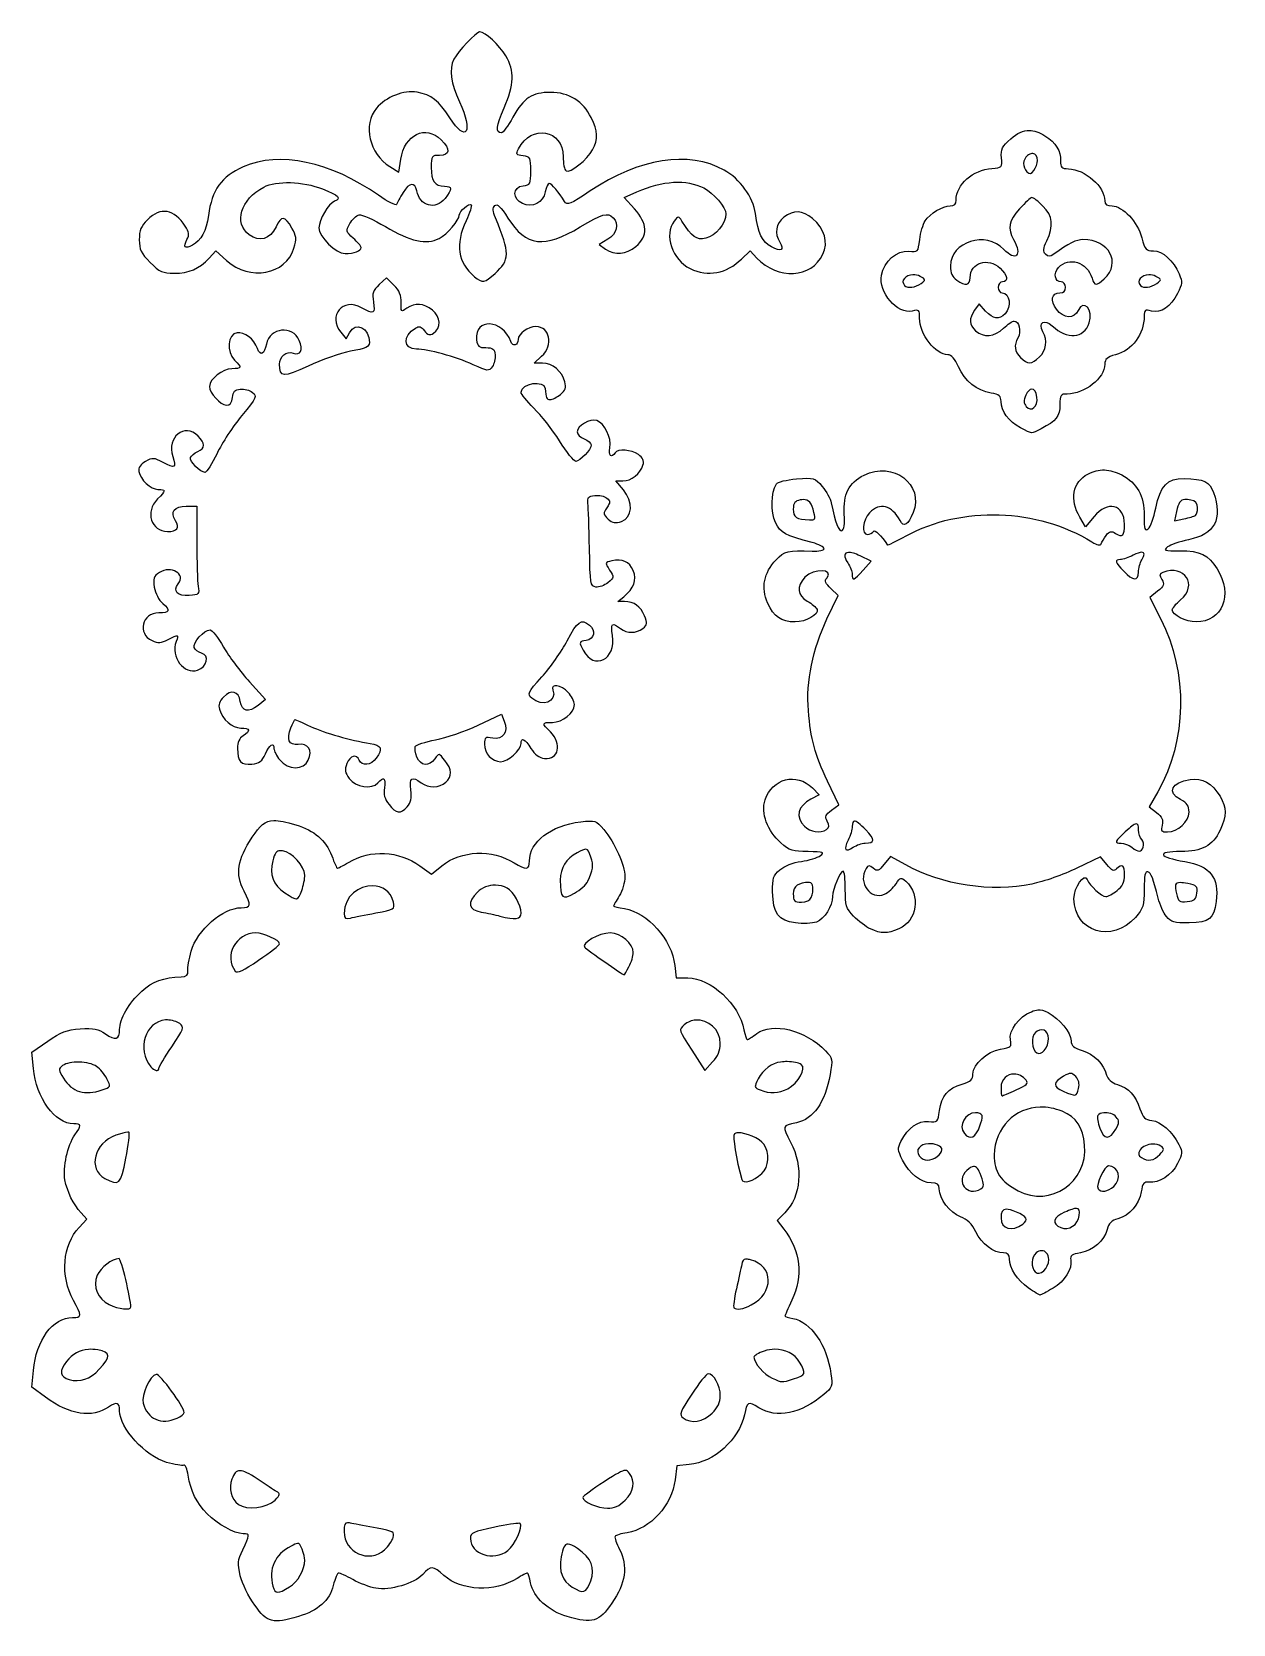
# Model space of a CAD drawing. Header units: centimetres. Extents: x -5.3 to 5.3, y -7 to 7.
import ezdxf

# ---------------------------------------------------------------- set-up
doc = ezdxf.new("R2010")
doc.units = ezdxf.units.CM
doc.header["$MEASUREMENT"] = 0
doc.layers.add('Layer 1', color=7, linetype='Continuous')

msp = doc.modelspace()

# ---------------------------------------------------------------- linework, layer by layer
at = {"layer": 'Layer 1', "color": 173, "lineweight": 25}
for points, knots in [([(-1.36036, 4.85734), (-1.50991, 4.98376), (-1.53384, 5.14012), (-1.43586, 5.35056), (-1.43586, 5.35056), (-1.40304, 5.42106), (-1.38271, 5.48527), (-1.39068, 5.49324), (-1.39068, 5.49324), (-1.40826, 5.51082), (-1.49602, 5.43498), (-1.49602, 5.4022), (-1.49602, 5.4022), (-1.49602, 5.35499), (-1.60134, 5.2329), (-1.67487, 5.19488), (-1.67487, 5.19488), (-1.78653, 5.13714), (-1.92849, 5.16853), (-2.14888, 5.29969), (-2.14888, 5.29969), (-2.25296, 5.36163), (-2.35754, 5.40856), (-2.3813, 5.40399), (-2.3813, 5.40399), (-2.40505, 5.39941), (-2.44161, 5.3644), (-2.46255, 5.32619), (-2.46255, 5.32619), (-2.499, 5.25965), (-2.49772, 5.25419), (-2.4324, 5.19733), (-2.4324, 5.19733), (-2.39488, 5.16467), (-2.36419, 5.12745), (-2.36419, 5.11462), (-2.36419, 5.11462), (-2.36419, 5.08455), (-2.42583, 5.06117), (-2.50513, 5.06117), (-2.50513, 5.06117), (-2.58548, 5.06117), (-2.7363, 5.20932), (-2.73617, 5.28813), (-2.73617, 5.28813), (-2.73617, 5.35797), (-2.65162, 5.50361), (-2.5997, 5.52354), (-2.5997, 5.52354), (-2.53298, 5.54914), (-2.56039, 5.57764), (-2.70526, 5.63329), (-2.70526, 5.63329), (-2.87974, 5.70032), (-3.11188, 5.70748), (-3.2232, 5.64926), (-3.2232, 5.64926), (-3.42691, 5.54273), (-3.49167, 5.3314), (-3.35234, 5.22783), (-3.35234, 5.22783), (-3.26016, 5.15931), (-3.16838, 5.18644), (-3.11521, 5.29792), (-3.11521, 5.29792), (-3.06696, 5.39911), (-3.0393, 5.39691), (-2.97497, 5.28675), (-2.97497, 5.28675), (-2.93445, 5.21737), (-2.93194, 5.19301), (-2.95676, 5.11015), (-2.95676, 5.11015), (-3.02749, 4.87407), (-3.34759, 4.81488), (-3.5525, 4.99999), (-3.5525, 4.99999), (-3.5525, 4.99999), (-3.64643, 5.08485), (-3.64643, 5.08485), (-3.64643, 5.08485), (-3.64643, 5.08485), (-3.70605, 5.02103), (-3.70605, 5.02103), (-3.70605, 5.02103), (-3.79391, 4.92698), (-3.88535, 4.88751), (-4.0154, 4.88751), (-4.0154, 4.88751), (-4.11681, 4.88751), (-4.14312, 4.89946), (-4.22747, 4.98381), (-4.22747, 4.98381), (-4.30872, 5.06506), (-4.32377, 5.09637), (-4.32377, 5.18416), (-4.32377, 5.18416), (-4.32377, 5.26608), (-4.30835, 5.30362), (-4.25126, 5.36071), (-4.25126, 5.36071), (-4.13638, 5.47559), (-4.01506, 5.45524), (-3.91707, 5.30465), (-3.91707, 5.30465), (-3.88221, 5.25109), (-3.87934, 5.22768), (-3.90234, 5.1847), (-3.90234, 5.1847), (-3.93844, 5.11724), (-3.92101, 5.09888), (-3.85461, 5.13441), (-3.85461, 5.13441), (-3.77666, 5.17613), (-3.73055, 5.26163), (-3.71269, 5.39761), (-3.71269, 5.39761), (-3.68301, 5.62354), (-3.5981, 5.74222), (-3.4051, 5.8275), (-3.4051, 5.8275), (-3.08345, 5.96963), (-2.63801, 5.87609), (-2.21015, 5.57657), (-2.21015, 5.57657), (-2.12674, 5.51818), (-2.05469, 5.48157), (-2.05003, 5.49521), (-2.05003, 5.49521), (-2.04537, 5.50885), (-2.01894, 5.55711), (-1.99129, 5.60245), (-1.99129, 5.60245), (-1.93807, 5.68975), (-1.8863, 5.69613), (-1.87175, 5.61718), (-1.87175, 5.61718), (-1.84655, 5.48039), (-1.70576, 5.44151), (-1.62186, 5.54817), (-1.62186, 5.54817), (-1.55575, 5.63221), (-1.55702, 5.65645), (-1.6275, 5.65645), (-1.6275, 5.65645), (-1.71148, 5.65645), (-1.74408, 5.70293), (-1.74408, 5.82264), (-1.74408, 5.82264), (-1.74408, 5.92462), (-1.74081, 5.9293), (-1.66967, 5.9293), (-1.66967, 5.9293), (-1.57677, 5.9293), (-1.57156, 5.98227), (-1.65614, 6.06685), (-1.65614, 6.06685), (-1.79262, 6.20333), (-1.98008, 6.11293), (-2.01239, 5.89504), (-2.01239, 5.89504), (-2.01239, 5.89504), (-2.02934, 5.78068), (-2.02934, 5.78068), (-2.02934, 5.78068), (-2.02934, 5.78068), (-2.11018, 5.82996), (-2.11018, 5.82996), (-2.11018, 5.82996), (-2.2912, 5.9403), (-2.35052, 6.20058), (-2.22787, 6.34635), (-2.22787, 6.34635), (-2.14544, 6.44431), (-1.9831, 6.50816), (-1.86927, 6.48739), (-1.86927, 6.48739), (-1.74118, 6.46402), (-1.67808, 6.41472), (-1.57997, 6.26134), (-1.57997, 6.26134), (-1.43312, 6.03176), (-1.36948, 6.1371), (-1.49489, 6.40219), (-1.49489, 6.40219), (-1.57406, 6.56954), (-1.58924, 6.68961), (-1.54271, 6.78049), (-1.54271, 6.78049), (-1.5087, 6.84691), (-1.34494, 7.0207), (-1.31636, 7.0207), (-1.31636, 7.0207), (-1.26895, 7.0207), (-1.13987, 6.90219), (-1.08433, 6.80768), (-1.08433, 6.80768), (-1.00481, 6.67238), (-1.00883, 6.55676), (-1.10029, 6.34839), (-1.10029, 6.34839), (-1.17121, 6.1868), (-1.17721, 6.12773), (-1.12271, 6.12773), (-1.12271, 6.12773), (-1.10999, 6.12773), (-1.06455, 6.18982), (-1.02172, 6.26571), (-1.02172, 6.26571), (-0.92316, 6.44035), (-0.8547, 6.48563), (-0.68922, 6.48563), (-0.68922, 6.48563), (-0.5274, 6.48563), (-0.40024, 6.40668), (-0.32985, 6.26253), (-0.32985, 6.26253), (-0.27093, 6.14186), (-0.26809, 6.07506), (-0.31779, 5.97896), (-0.31779, 5.97896), (-0.36263, 5.89224), (-0.5163, 5.76991), (-0.55239, 5.79221), (-0.55239, 5.79221), (-0.56662, 5.80101), (-0.57827, 5.85734), (-0.57827, 5.91739), (-0.57827, 5.91739), (-0.57827, 6.15962), (-0.85859, 6.20897), (-0.97223, 5.98675), (-0.97223, 5.98675), (-0.99716, 5.93801), (-0.99311, 5.9318), (-0.93172, 5.92474), (-0.93172, 5.92474), (-0.86746, 5.91735), (-0.86352, 5.90972), (-0.86352, 5.79287), (-0.86352, 5.79287), (-0.86352, 5.67601), (-0.86746, 5.66839), (-0.93173, 5.661), (-0.93173, 5.661), (-1.02433, 5.65034), (-1.02849, 5.54437), (-0.93793, 5.5031), (-0.93793, 5.5031), (-0.84871, 5.46245), (-0.75506, 5.51039), (-0.73582, 5.60656), (-0.73582, 5.60656), (-0.7276, 5.64764), (-0.71193, 5.68125), (-0.70098, 5.68125), (-0.70098, 5.68125), (-0.68124, 5.68125), (-0.61354, 5.60096), (-0.56586, 5.52101), (-0.56586, 5.52101), (-0.54397, 5.4843), (-0.5173, 5.49532), (-0.33885, 5.61485), (-0.33885, 5.61485), (0.0932, 5.90423), (0.53052, 5.97249), (0.84342, 5.79941), (0.84342, 5.79941), (0.9858, 5.72065), (1.10173, 5.56004), (1.12112, 5.41469), (1.12112, 5.41469), (1.14453, 5.2392), (1.1816, 5.16229), (1.26308, 5.12016), (1.26308, 5.12016), (1.34867, 5.0759), (1.37951, 5.09302), (1.33696, 5.16116), (1.33696, 5.16116), (1.28763, 5.24016), (1.30136, 5.32605), (1.37225, 5.38181), (1.37225, 5.38181), (1.45904, 5.45008), (1.53516, 5.44666), (1.62579, 5.3704), (1.62579, 5.3704), (1.73278, 5.28037), (1.76755, 5.16055), (1.71737, 5.05481), (1.71737, 5.05481), (1.61752, 4.84438), (1.31654, 4.8274), (1.13479, 5.02195), (1.13479, 5.02195), (1.13479, 5.02195), (1.07433, 5.08667), (1.07433, 5.08667), (1.07433, 5.08667), (1.07433, 5.08667), (0.99837, 5.01342), (0.99837, 5.01342), (0.99837, 5.01342), (0.86368, 4.88354), (0.70353, 4.8537), (0.54496, 4.92894), (0.54496, 4.92894), (0.38727, 5.00377), (0.30995, 5.23099), (0.40239, 5.34786), (0.40239, 5.34786), (0.43969, 5.39501), (0.4411, 5.39503), (0.4706, 5.34903), (0.4706, 5.34903), (0.56246, 5.20579), (0.60052, 5.17863), (0.6837, 5.1969), (0.6837, 5.1969), (0.76682, 5.21516), (0.86012, 5.32917), (0.8603, 5.41271), (0.8603, 5.41271), (0.8603, 5.46754), (0.74726, 5.6002), (0.66521, 5.6414), (0.66521, 5.6414), (0.50984, 5.71943), (0.30038, 5.7073), (0.07404, 5.60718), (0.07404, 5.60718), (0.07404, 5.60718), (-0.03849, 5.5574), (-0.03849, 5.5574), (-0.03849, 5.5574), (-0.03849, 5.5574), (0.05129, 5.45803), (0.05129, 5.45803), (0.05129, 5.45803), (0.16983, 5.32682), (0.17426, 5.2175), (0.06475, 5.12536), (0.06475, 5.12536), (-0.02247, 5.05197), (-0.11986, 5.04315), (-0.20265, 5.10114), (-0.20265, 5.10114), (-0.20265, 5.10114), (-0.25976, 5.14114), (-0.25976, 5.14114), (-0.25976, 5.14114), (-0.25976, 5.14114), (-0.18337, 5.18759), (-0.18337, 5.18759), (-0.18337, 5.18759), (-0.10269, 5.23666), (-0.08151, 5.32341), (-0.13675, 5.37864), (-0.13675, 5.37864), (-0.18519, 5.42708), (-0.23351, 5.41353), (-0.42662, 5.29738), (-0.42662, 5.29738), (-0.74772, 5.10425), (-0.90445, 5.12328), (-1.06543, 5.37494), (-1.06543, 5.37494), (-1.13036, 5.47644), (-1.16088, 5.50544), (-1.18129, 5.48502), (-1.18129, 5.48502), (-1.2017, 5.46461), (-1.20035, 5.43617), (-1.17613, 5.37704), (-1.17613, 5.37704), (-1.04698, 5.06168), (-1.04744, 5.00636), (-1.18018, 4.88512), (-1.18018, 4.88512), (-1.27105, 4.80212), (-1.29138, 4.79899), (-1.36038, 4.85731), (-1.36038, 4.85731), (-1.36038, 4.85731), (-1.36036, 4.85734), (-1.36036, 4.85734)], [0, 0, 0, 0, 0.01020408, 0.01020408, 0.01020408, 0.01020408, 0.02040816, 0.02040816, 0.02040816, 0.02040816, 0.03061224, 0.03061224, 0.03061224, 0.03061224, 0.04081633, 0.04081633, 0.04081633, 0.04081633, 0.05102041, 0.05102041, 0.05102041, 0.05102041, 0.06122449, 0.06122449, 0.06122449, 0.06122449, 0.07142857, 0.07142857, 0.07142857, 0.07142857, 0.08163265, 0.08163265, 0.08163265, 0.08163265, 0.09183673, 0.09183673, 0.09183673, 0.09183673, 0.10204082, 0.10204082, 0.10204082, 0.10204082, 0.1122449, 0.1122449, 0.1122449, 0.1122449, 0.12244898, 0.12244898, 0.12244898, 0.12244898, 0.13265306, 0.13265306, 0.13265306, 0.13265306, 0.14285714, 0.14285714, 0.14285714, 0.14285714, 0.15306122, 0.15306122, 0.15306122, 0.15306122, 0.16326531, 0.16326531, 0.16326531, 0.16326531, 0.17346939, 0.17346939, 0.17346939, 0.17346939, 0.18367347, 0.18367347, 0.18367347, 0.18367347, 0.19387755, 0.19387755, 0.19387755, 0.19387755, 0.20408163, 0.20408163, 0.20408163, 0.20408163, 0.21428571, 0.21428571, 0.21428571, 0.21428571, 0.2244898, 0.2244898, 0.2244898, 0.2244898, 0.23469388, 0.23469388, 0.23469388, 0.23469388, 0.24489796, 0.24489796, 0.24489796, 0.24489796, 0.25510204, 0.25510204, 0.25510204, 0.25510204, 0.26530612, 0.26530612, 0.26530612, 0.26530612, 0.2755102, 0.2755102, 0.2755102, 0.2755102, 0.28571429, 0.28571429, 0.28571429, 0.28571429, 0.29591837, 0.29591837, 0.29591837, 0.29591837, 0.30612245, 0.30612245, 0.30612245, 0.30612245, 0.31632653, 0.31632653, 0.31632653, 0.31632653, 0.32653061, 0.32653061, 0.32653061, 0.32653061, 0.33673469, 0.33673469, 0.33673469, 0.33673469, 0.34693878, 0.34693878, 0.34693878, 0.34693878, 0.35714286, 0.35714286, 0.35714286, 0.35714286, 0.36734694, 0.36734694, 0.36734694, 0.36734694, 0.37755102, 0.37755102, 0.37755102, 0.37755102, 0.3877551, 0.3877551, 0.3877551, 0.3877551, 0.39795918, 0.39795918, 0.39795918, 0.39795918, 0.40816327, 0.40816327, 0.40816327, 0.40816327, 0.41836735, 0.41836735, 0.41836735, 0.41836735, 0.42857143, 0.42857143, 0.42857143, 0.42857143, 0.43877551, 0.43877551, 0.43877551, 0.43877551, 0.44897959, 0.44897959, 0.44897959, 0.44897959, 0.45918367, 0.45918367, 0.45918367, 0.45918367, 0.46938776, 0.46938776, 0.46938776, 0.46938776, 0.47959184, 0.47959184, 0.47959184, 0.47959184, 0.48979592, 0.48979592, 0.48979592, 0.48979592, 0.5, 0.5, 0.5, 0.5, 0.51020408, 0.51020408, 0.51020408, 0.51020408, 0.52040816, 0.52040816, 0.52040816, 0.52040816, 0.53061224, 0.53061224, 0.53061224, 0.53061224, 0.54081633, 0.54081633, 0.54081633, 0.54081633, 0.55102041, 0.55102041, 0.55102041, 0.55102041, 0.56122449, 0.56122449, 0.56122449, 0.56122449, 0.57142857, 0.57142857, 0.57142857, 0.57142857, 0.58163265, 0.58163265, 0.58163265, 0.58163265, 0.59183673, 0.59183673, 0.59183673, 0.59183673, 0.60204082, 0.60204082, 0.60204082, 0.60204082, 0.6122449, 0.6122449, 0.6122449, 0.6122449, 0.62244898, 0.62244898, 0.62244898, 0.62244898, 0.63265306, 0.63265306, 0.63265306, 0.63265306, 0.64285714, 0.64285714, 0.64285714, 0.64285714, 0.65306122, 0.65306122, 0.65306122, 0.65306122, 0.66326531, 0.66326531, 0.66326531, 0.66326531, 0.67346939, 0.67346939, 0.67346939, 0.67346939, 0.68367347, 0.68367347, 0.68367347, 0.68367347, 0.69387755, 0.69387755, 0.69387755, 0.69387755, 0.70408163, 0.70408163, 0.70408163, 0.70408163, 0.71428571, 0.71428571, 0.71428571, 0.71428571, 0.7244898, 0.7244898, 0.7244898, 0.7244898, 0.73469388, 0.73469388, 0.73469388, 0.73469388, 0.74489796, 0.74489796, 0.74489796, 0.74489796, 0.75510204, 0.75510204, 0.75510204, 0.75510204, 0.76530612, 0.76530612, 0.76530612, 0.76530612, 0.7755102, 0.7755102, 0.7755102, 0.7755102, 0.78571429, 0.78571429, 0.78571429, 0.78571429, 0.79591837, 0.79591837, 0.79591837, 0.79591837, 0.80612245, 0.80612245, 0.80612245, 0.80612245, 0.81632653, 0.81632653, 0.81632653, 0.81632653, 0.82653061, 0.82653061, 0.82653061, 0.82653061, 0.83673469, 0.83673469, 0.83673469, 0.83673469, 0.84693878, 0.84693878, 0.84693878, 0.84693878, 0.85714286, 0.85714286, 0.85714286, 0.85714286, 0.86734694, 0.86734694, 0.86734694, 0.86734694, 0.87755102, 0.87755102, 0.87755102, 0.87755102, 0.8877551, 0.8877551, 0.8877551, 0.8877551, 0.89795918, 0.89795918, 0.89795918, 0.89795918, 0.90816327, 0.90816327, 0.90816327, 0.90816327, 0.91836735, 0.91836735, 0.91836735, 0.91836735, 0.92857143, 0.92857143, 0.92857143, 0.92857143, 0.93877551, 0.93877551, 0.93877551, 0.93877551, 0.94897959, 0.94897959, 0.94897959, 0.94897959, 0.95918367, 0.95918367, 0.95918367, 0.95918367, 0.96938776, 0.96938776, 0.96938776, 0.96938776, 0.97959184, 0.97959184, 0.97959184, 0.97959184, 1, 1, 1, 1]), ([(3.5418, 6.14976), (3.48749, 6.1508), (3.43612, 6.1262), (3.37726, 6.07452), (3.37726, 6.07452), (3.30162, 6.00811), (3.28898, 5.98286), (3.2954, 5.90833), (3.2954, 5.90833), (3.30277, 5.82282), (3.30049, 5.81985), (3.21024, 5.81407), (3.21024, 5.81407), (3.04528, 5.80352), (2.89439, 5.66978), (2.89439, 5.5346), (2.89439, 5.5346), (2.89439, 5.49836), (2.87853, 5.48251), (2.8423, 5.48251), (2.8423, 5.48251), (2.77419, 5.48251), (2.66349, 5.41595), (2.62071, 5.34939), (2.62071, 5.34939), (2.602, 5.32028), (2.58021, 5.24624), (2.57275, 5.18485), (2.57275, 5.18485), (2.55944, 5.0753), (2.55769, 5.07331), (2.47601, 5.0815), (2.47601, 5.0815), (2.37205, 5.09192), (2.2572, 4.99208), (2.23458, 4.87149), (2.23458, 4.87149), (2.20608, 4.71958), (2.3767, 4.52118), (2.50743, 4.55399), (2.50743, 4.55399), (2.56686, 4.56891), (2.57192, 4.564), (2.57192, 4.49198), (2.57192, 4.49198), (2.57192, 4.34842), (2.71154, 4.16787), (2.82245, 4.16787), (2.82245, 4.16787), (2.85181, 4.16787), (2.88405, 4.1305), (2.91505, 4.06038), (2.91505, 4.06038), (2.9699, 3.93639), (3.07929, 3.84918), (3.20444, 3.82887), (3.20444, 3.82887), (3.27592, 3.81727), (3.29126, 3.80343), (3.29126, 3.75446), (3.29126, 3.75446), (3.29126, 3.66914), (3.35906, 3.57757), (3.46241, 3.52295), (3.46241, 3.52295), (3.57192, 3.46507), (3.55181, 3.46618), (3.64596, 3.51385), (3.64596, 3.51385), (3.7796, 3.58152), (3.81215, 3.62297), (3.81215, 3.72552), (3.81215, 3.72552), (3.81215, 3.81104), (3.81867, 3.8206), (3.87499, 3.8206), (3.87499, 3.8206), (4.03037, 3.8206), (4.20903, 3.96128), (4.20903, 4.08353), (4.20903, 4.08353), (4.20903, 4.1294), (4.22807, 4.14678), (4.30329, 4.16704), (4.30329, 4.16704), (4.45053, 4.20669), (4.5563, 4.34894), (4.5563, 4.50769), (4.5563, 4.50769), (4.5563, 4.56328), (4.56384, 4.56829), (4.62079, 4.55399), (4.62079, 4.55399), (4.70582, 4.53265), (4.79073, 4.58954), (4.85147, 4.70861), (4.85147, 4.70861), (4.89366, 4.79132), (4.89533, 4.81053), (4.86553, 4.88142), (4.86553, 4.88142), (4.81616, 4.99884), (4.71923, 5.08565), (4.63733, 5.08565), (4.63733, 5.08565), (4.57456, 5.08565), (4.56303, 5.09815), (4.53563, 5.20058), (4.53563, 5.20058), (4.49816, 5.34067), (4.36639, 5.48253), (4.27353, 5.48253), (4.27353, 5.48253), (4.22868, 5.48253), (4.20904, 5.49616), (4.20904, 5.52635), (4.20904, 5.52635), (4.20877, 5.6531), (4.03485, 5.80656), (3.88658, 5.81078), (3.88658, 5.81078), (3.82685, 5.81248), (3.81637, 5.8231), (3.81795, 5.87858), (3.81795, 5.87858), (3.82057, 5.97086), (3.7764, 6.04082), (3.67904, 6.101), (3.67904, 6.101), (3.6278, 6.13267), (3.58403, 6.14897), (3.54179, 6.14978), (3.54179, 6.14978), (3.54179, 6.14978), (3.5418, 6.14976), (3.5418, 6.14976)], [0, 0, 0, 0, 0.02857143, 0.02857143, 0.02857143, 0.02857143, 0.05714286, 0.05714286, 0.05714286, 0.05714286, 0.08571429, 0.08571429, 0.08571429, 0.08571429, 0.11428571, 0.11428571, 0.11428571, 0.11428571, 0.14285714, 0.14285714, 0.14285714, 0.14285714, 0.17142857, 0.17142857, 0.17142857, 0.17142857, 0.2, 0.2, 0.2, 0.2, 0.22857143, 0.22857143, 0.22857143, 0.22857143, 0.25714286, 0.25714286, 0.25714286, 0.25714286, 0.28571429, 0.28571429, 0.28571429, 0.28571429, 0.31428571, 0.31428571, 0.31428571, 0.31428571, 0.34285714, 0.34285714, 0.34285714, 0.34285714, 0.37142857, 0.37142857, 0.37142857, 0.37142857, 0.4, 0.4, 0.4, 0.4, 0.42857143, 0.42857143, 0.42857143, 0.42857143, 0.45714286, 0.45714286, 0.45714286, 0.45714286, 0.48571429, 0.48571429, 0.48571429, 0.48571429, 0.51428571, 0.51428571, 0.51428571, 0.51428571, 0.54285714, 0.54285714, 0.54285714, 0.54285714, 0.57142857, 0.57142857, 0.57142857, 0.57142857, 0.6, 0.6, 0.6, 0.6, 0.62857143, 0.62857143, 0.62857143, 0.62857143, 0.65714286, 0.65714286, 0.65714286, 0.65714286, 0.68571429, 0.68571429, 0.68571429, 0.68571429, 0.71428571, 0.71428571, 0.71428571, 0.71428571, 0.74285714, 0.74285714, 0.74285714, 0.74285714, 0.77142857, 0.77142857, 0.77142857, 0.77142857, 0.8, 0.8, 0.8, 0.8, 0.82857143, 0.82857143, 0.82857143, 0.82857143, 0.85714286, 0.85714286, 0.85714286, 0.85714286, 0.88571429, 0.88571429, 0.88571429, 0.88571429, 0.91428571, 0.91428571, 0.91428571, 0.91428571, 0.94285714, 0.94285714, 0.94285714, 0.94285714, 1, 1, 1, 1]), ([(3.56247, 5.94554), (3.56627, 5.94602), (3.56968, 5.94598), (3.57322, 5.94554), (3.57322, 5.94554), (3.59683, 5.94257), (3.61373, 5.91964), (3.61373, 5.8827), (3.61373, 5.8827), (3.61373, 5.85883), (3.59955, 5.82028), (3.58231, 5.79671), (3.58231, 5.79671), (3.55742, 5.76267), (3.54466, 5.75994), (3.5203, 5.78431), (3.5203, 5.78431), (3.47906, 5.82555), (3.4819, 5.8915), (3.52609, 5.92818), (3.52609, 5.92818), (3.53843, 5.93842), (3.55108, 5.94411), (3.56247, 5.94554)], [0, 0, 0, 0, 0.14285714, 0.14285714, 0.14285714, 0.14285714, 0.28571429, 0.28571429, 0.28571429, 0.28571429, 0.42857143, 0.42857143, 0.42857143, 0.42857143, 0.57142857, 0.57142857, 0.57142857, 0.57142857, 0.71428571, 0.71428571, 0.71428571, 0.71428571, 1, 1, 1, 1]), ([(3.56495, 5.55693), (3.57596, 5.55693), (3.61971, 5.52284), (3.66169, 5.48086), (3.66169, 5.48086), (3.74979, 5.39277), (3.75896, 5.30617), (3.69559, 5.17328), (3.69559, 5.17328), (3.66265, 5.10421), (3.66029, 5.07877), (3.68401, 5.05504), (3.68401, 5.05504), (3.70774, 5.03131), (3.7232, 5.03166), (3.75677, 5.05587), (3.75677, 5.05587), (3.89161, 5.15309), (3.956, 5.18478), (4.01557, 5.18485), (4.01557, 5.18485), (4.24655, 5.18517), (4.35739, 4.98124), (4.20409, 4.83841), (4.20409, 4.83841), (4.1352, 4.77423), (4.11673, 4.77543), (4.09578, 4.8442), (4.09578, 4.8442), (4.05255, 4.98607), (3.89065, 5.03797), (3.8006, 4.93846), (3.8006, 4.93846), (3.75172, 4.88446), (3.76485, 4.81278), (3.82375, 4.81278), (3.82375, 4.81278), (3.8452, 4.81278), (3.86178, 4.79118), (3.86178, 4.76317), (3.86178, 4.76317), (3.86178, 4.72984), (3.84519, 4.71356), (3.81134, 4.71356), (3.81134, 4.71356), (3.73805, 4.71356), (3.72379, 4.64598), (3.78075, 4.56969), (3.78075, 4.56969), (3.84293, 4.48641), (3.93914, 4.48085), (3.9734, 4.55894), (3.9734, 4.55894), (4.02014, 4.66547), (4.11105, 4.56295), (4.07097, 4.44897), (4.07097, 4.44897), (4.02231, 4.31061), (3.87561, 4.2988), (3.74355, 4.42251), (3.74355, 4.42251), (3.67389, 4.48777), (3.61724, 4.45277), (3.66087, 4.37125), (3.66087, 4.37125), (3.70402, 4.29063), (3.69311, 4.20626), (3.6311, 4.14801), (3.6311, 4.14801), (3.56003, 4.08124), (3.52817, 4.07978), (3.46491, 4.14305), (3.46491, 4.14305), (3.40932, 4.19864), (3.40315, 4.24703), (3.44176, 4.31916), (3.44176, 4.31916), (3.47147, 4.37467), (3.4508, 4.46551), (3.40869, 4.46551), (3.40869, 4.46551), (3.3933, 4.46551), (3.35016, 4.43683), (3.31278, 4.40102), (3.31278, 4.40102), (3.2338, 4.32535), (3.13682, 4.31653), (3.06721, 4.37952), (3.06721, 4.37952), (3.00813, 4.43299), (3.00565, 4.48569), (3.05811, 4.56059), (3.05811, 4.56059), (3.05811, 4.56059), (3.09697, 4.61681), (3.09697, 4.61681), (3.09697, 4.61681), (3.09697, 4.61681), (3.15567, 4.55397), (3.15567, 4.55397), (3.15567, 4.55397), (3.22306, 4.48125), (3.27152, 4.47468), (3.32682, 4.52999), (3.32682, 4.52999), (3.38667, 4.58984), (3.36938, 4.71354), (3.30119, 4.71354), (3.30119, 4.71354), (3.28218, 4.71354), (3.26646, 4.73586), (3.26646, 4.76315), (3.26646, 4.76315), (3.26646, 4.79071), (3.283, 4.81276), (3.30367, 4.81276), (3.30367, 4.81276), (3.35869, 4.81276), (3.34922, 4.87122), (3.28383, 4.93265), (3.28383, 4.93265), (3.17786, 5.03221), (3.01842, 4.98156), (3.01842, 4.84831), (3.01842, 4.84831), (3.01842, 4.77887), (2.97884, 4.77172), (2.90018, 4.82681), (2.90018, 4.82681), (2.86112, 4.85417), (2.84478, 4.89035), (2.84478, 4.95166), (2.84478, 4.95166), (2.84478, 5.16744), (3.15901, 5.26519), (3.31607, 5.09801), (3.31607, 5.09801), (3.42176, 4.9855), (3.48233, 5.04585), (3.40289, 5.18483), (3.40289, 5.18483), (3.34637, 5.2837), (3.35981, 5.35142), (3.45581, 5.45768), (3.45581, 5.45768), (3.50514, 5.51229), (3.55394, 5.5569), (3.56495, 5.5569), (3.56495, 5.5569), (3.56495, 5.5569), (3.56495, 5.55693), (3.56495, 5.55693)], [0, 0, 0, 0, 0.02564103, 0.02564103, 0.02564103, 0.02564103, 0.05128205, 0.05128205, 0.05128205, 0.05128205, 0.07692308, 0.07692308, 0.07692308, 0.07692308, 0.1025641, 0.1025641, 0.1025641, 0.1025641, 0.12820513, 0.12820513, 0.12820513, 0.12820513, 0.15384615, 0.15384615, 0.15384615, 0.15384615, 0.17948718, 0.17948718, 0.17948718, 0.17948718, 0.20512821, 0.20512821, 0.20512821, 0.20512821, 0.23076923, 0.23076923, 0.23076923, 0.23076923, 0.25641026, 0.25641026, 0.25641026, 0.25641026, 0.28205128, 0.28205128, 0.28205128, 0.28205128, 0.30769231, 0.30769231, 0.30769231, 0.30769231, 0.33333333, 0.33333333, 0.33333333, 0.33333333, 0.35897436, 0.35897436, 0.35897436, 0.35897436, 0.38461538, 0.38461538, 0.38461538, 0.38461538, 0.41025641, 0.41025641, 0.41025641, 0.41025641, 0.43589744, 0.43589744, 0.43589744, 0.43589744, 0.46153846, 0.46153846, 0.46153846, 0.46153846, 0.48717949, 0.48717949, 0.48717949, 0.48717949, 0.51282051, 0.51282051, 0.51282051, 0.51282051, 0.53846154, 0.53846154, 0.53846154, 0.53846154, 0.56410256, 0.56410256, 0.56410256, 0.56410256, 0.58974359, 0.58974359, 0.58974359, 0.58974359, 0.61538462, 0.61538462, 0.61538462, 0.61538462, 0.64102564, 0.64102564, 0.64102564, 0.64102564, 0.66666667, 0.66666667, 0.66666667, 0.66666667, 0.69230769, 0.69230769, 0.69230769, 0.69230769, 0.71794872, 0.71794872, 0.71794872, 0.71794872, 0.74358974, 0.74358974, 0.74358974, 0.74358974, 0.76923077, 0.76923077, 0.76923077, 0.76923077, 0.79487179, 0.79487179, 0.79487179, 0.79487179, 0.82051282, 0.82051282, 0.82051282, 0.82051282, 0.84615385, 0.84615385, 0.84615385, 0.84615385, 0.87179487, 0.87179487, 0.87179487, 0.87179487, 0.8974359, 0.8974359, 0.8974359, 0.8974359, 0.92307692, 0.92307692, 0.92307692, 0.92307692, 0.94871795, 0.94871795, 0.94871795, 0.94871795, 1, 1, 1, 1]), ([(-2.11658, 0.19323), (-2.15591, 0.24323), (-2.16674, 0.28295), (-2.15715, 0.34206), (-2.15715, 0.34206), (-2.14301, 0.42923), (-2.16566, 0.44536), (-2.2164, 0.38422), (-2.2164, 0.38422), (-2.26599, 0.32447), (-2.41145, 0.34745), (-2.46837, 0.42404), (-2.46837, 0.42404), (-2.50631, 0.47509), (-2.51052, 0.50041), (-2.49005, 0.55426), (-2.49005, 0.55426), (-2.46236, 0.6271), (-2.40276, 0.64316), (-2.38002, 0.58391), (-2.38002, 0.58391), (-2.35883, 0.52869), (-2.27328, 0.53885), (-2.22917, 0.60183), (-2.22917, 0.60183), (-2.16976, 0.68665), (-2.1823, 0.7168), (-2.28357, 0.73263), (-2.28357, 0.73263), (-2.45953, 0.76014), (-2.68009, 0.82334), (-2.80973, 0.8834), (-2.80973, 0.8834), (-2.88117, 0.9165), (-2.94274, 0.94358), (-2.94655, 0.94358), (-2.94655, 0.94358), (-2.95036, 0.94358), (-2.96727, 0.9103), (-2.98412, 0.86961), (-2.98412, 0.86961), (-3.02569, 0.76926), (-3.00117, 0.71473), (-2.919, 0.72475), (-2.919, 0.72475), (-2.831, 0.73548), (-2.79064, 0.67242), (-2.83009, 0.58584), (-2.83009, 0.58584), (-2.87157, 0.4948), (-3.00961, 0.49558), (-3.08173, 0.58726), (-3.08173, 0.58726), (-3.11, 0.62321), (-3.13314, 0.66785), (-3.13314, 0.68648), (-3.13314, 0.68648), (-3.13314, 0.74681), (-3.17289, 0.7224), (-3.20928, 0.63973), (-3.20928, 0.63973), (-3.23779, 0.57495), (-3.2613, 0.55753), (-3.32897, 0.55107), (-3.32897, 0.55107), (-3.42613, 0.54179), (-3.45467, 0.573), (-3.45522, 0.68913), (-3.45522, 0.68913), (-3.45548, 0.74296), (-3.4392, 0.77978), (-3.40599, 0.80052), (-3.40599, 0.80052), (-3.33663, 0.84384), (-3.34419, 0.86918), (-3.42647, 0.86918), (-3.42647, 0.86918), (-3.50199, 0.86918), (-3.58779, 0.9447), (-3.61525, 1.03534), (-3.61525, 1.03534), (-3.6268, 1.07347), (-3.61599, 1.10565), (-3.57936, 1.14228), (-3.57936, 1.14228), (-3.50942, 1.21222), (-3.44665, 1.1964), (-3.43079, 1.10482), (-3.43079, 1.10482), (-3.41486, 1.01287), (-3.36064, 1.0004), (-3.27378, 1.06872), (-3.27378, 1.06872), (-3.27378, 1.06872), (-3.20691, 1.12132), (-3.20691, 1.12132), (-3.20691, 1.12132), (-3.20691, 1.12132), (-3.35028, 1.27778), (-3.35028, 1.27778), (-3.35028, 1.27778), (-3.42913, 1.36384), (-3.53253, 1.50211), (-3.58004, 1.58505), (-3.58004, 1.58505), (-3.62756, 1.66799), (-3.68089, 1.73619), (-3.69857, 1.7366), (-3.69857, 1.7366), (-3.74882, 1.73775), (-3.85354, 1.62016), (-3.83811, 1.57993), (-3.83811, 1.57993), (-3.83048, 1.56005), (-3.80181, 1.53792), (-3.77439, 1.53075), (-3.77439, 1.53075), (-3.70003, 1.5113), (-3.72313, 1.40968), (-3.80871, 1.37971), (-3.80871, 1.37971), (-3.9282, 1.33786), (-4.04795, 1.49891), (-3.99791, 1.63417), (-3.99791, 1.63417), (-3.97431, 1.69797), (-3.9735, 1.69779), (-4.06945, 1.64993), (-4.06945, 1.64993), (-4.1308, 1.61932), (-4.15759, 1.61777), (-4.21028, 1.64178), (-4.21028, 1.64178), (-4.34497, 1.70315), (-4.30015, 1.88616), (-4.15042, 1.88616), (-4.15042, 1.88616), (-4.05501, 1.88616), (-4.04553, 1.90864), (-4.11534, 1.96933), (-4.11534, 1.96933), (-4.15052, 1.99991), (-4.18275, 2.06116), (-4.19102, 2.11317), (-4.19102, 2.11317), (-4.20323, 2.18989), (-4.19638, 2.20968), (-4.14622, 2.24255), (-4.14622, 2.24255), (-4.04368, 2.30973), (-3.90771, 2.2295), (-3.97884, 2.14379), (-3.97884, 2.14379), (-4.03072, 2.08128), (-3.98503, 2.03131), (-3.88367, 2.03969), (-3.88367, 2.03969), (-3.7951, 2.04702), (-3.79107, 2.05111), (-3.80286, 2.12181), (-3.80286, 2.12181), (-3.80968, 2.16274), (-3.81526, 2.33855), (-3.81526, 2.5125), (-3.81526, 2.5125), (-3.81526, 2.5125), (-3.81526, 2.82878), (-3.81526, 2.82878), (-3.81526, 2.82878), (-3.81526, 2.82878), (-3.90905, 2.82876), (-3.90905, 2.82876), (-3.90905, 2.82876), (-4.01494, 2.82874), (-4.05273, 2.77787), (-4.00436, 2.70042), (-4.00436, 2.70042), (-3.96525, 2.6378), (-3.98872, 2.6055), (-4.07332, 2.6055), (-4.07332, 2.6055), (-4.22029, 2.6055), (-4.27469, 2.78084), (-4.16252, 2.89301), (-4.16252, 2.89301), (-4.08611, 2.96942), (-4.08569, 2.97757), (-4.15819, 2.97757), (-4.15819, 2.97757), (-4.22296, 2.97757), (-4.31512, 3.0643), (-4.3278, 3.13719), (-4.3278, 3.13719), (-4.33329, 3.16873), (-4.31298, 3.19842), (-4.26857, 3.22378), (-4.26857, 3.22378), (-4.20631, 3.25933), (-4.19407, 3.25866), (-4.11339, 3.21521), (-4.11339, 3.21521), (-4.00819, 3.15855), (-3.99258, 3.16844), (-4.0278, 3.26945), (-4.0278, 3.26945), (-4.08633, 3.43734), (-3.92222, 3.56823), (-3.80285, 3.44886), (-3.80285, 3.44886), (-3.73863, 3.38464), (-3.74004, 3.34256), (-3.80745, 3.31211), (-3.80745, 3.31211), (-3.83726, 3.29864), (-3.86577, 3.27467), (-3.87079, 3.25883), (-3.87079, 3.25883), (-3.88114, 3.22622), (-3.78257, 3.12566), (-3.74236, 3.12779), (-3.74236, 3.12779), (-3.72788, 3.12856), (-3.68037, 3.2039), (-3.63678, 3.29522), (-3.63678, 3.29522), (-3.5932, 3.38654), (-3.49457, 3.53746), (-3.41761, 3.6306), (-3.41761, 3.6306), (-3.28583, 3.79011), (-3.28035, 3.80198), (-3.32323, 3.83508), (-3.32323, 3.83508), (-3.34827, 3.8544), (-3.39667, 3.8675), (-3.43078, 3.86417), (-3.43078, 3.86417), (-3.47813, 3.85956), (-3.49465, 3.842), (-3.50064, 3.78992), (-3.50064, 3.78992), (-3.50607, 3.74275), (-3.52273, 3.72171), (-3.55465, 3.72171), (-3.55465, 3.72171), (-3.60504, 3.72171), (-3.70363, 3.83137), (-3.70363, 3.88741), (-3.70363, 3.88741), (-3.70363, 3.9508), (-3.58611, 4.04417), (-3.50632, 4.04417), (-3.50632, 4.04417), (-3.41703, 4.04417), (-3.41433, 4.05252), (-3.4818, 4.12), (-3.4818, 4.12), (-3.55553, 4.19373), (-3.54123, 4.35088), (-3.45974, 4.36243), (-3.45974, 4.36243), (-3.39426, 4.3717), (-3.31175, 4.30778), (-3.27915, 4.22252), (-3.27915, 4.22252), (-3.25222, 4.15209), (-3.21858, 4.16879), (-3.19997, 4.26184), (-3.19997, 4.26184), (-3.1706, 4.40865), (-2.96746, 4.43126), (-2.91063, 4.29404), (-2.91063, 4.29404), (-2.87439, 4.20654), (-2.8958, 4.16039), (-2.96277, 4.18165), (-2.96277, 4.18165), (-3.02431, 4.20118), (-3.08363, 4.15333), (-3.08314, 4.08455), (-3.08314, 4.08455), (-3.08229, 3.96631), (-3.05247, 3.96428), (-2.83224, 4.06749), (-2.83224, 4.06749), (-2.71643, 4.12176), (-2.547, 4.18033), (-2.45573, 4.19764), (-2.45573, 4.19764), (-2.32262, 4.22289), (-2.28978, 4.23814), (-2.28978, 4.2747), (-2.28978, 4.2747), (-2.28978, 4.40496), (-2.41082, 4.46489), (-2.46593, 4.36192), (-2.46593, 4.36192), (-2.46593, 4.36192), (-2.495, 4.3076), (-2.495, 4.3076), (-2.495, 4.3076), (-2.495, 4.3076), (-2.54247, 4.36622), (-2.54247, 4.36622), (-2.54247, 4.36622), (-2.66113, 4.51277), (-2.52333, 4.67662), (-2.36016, 4.58298), (-2.36016, 4.58298), (-2.25313, 4.52155), (-2.23776, 4.52886), (-2.25439, 4.63329), (-2.25439, 4.63329), (-2.26694, 4.71207), (-2.25929, 4.73561), (-2.2044, 4.78708), (-2.2044, 4.78708), (-2.2044, 4.78708), (-2.13959, 4.84785), (-2.13959, 4.84785), (-2.13959, 4.84785), (-2.13959, 4.84785), (-2.07332, 4.78158), (-2.07332, 4.78158), (-2.07332, 4.78158), (-2.02503, 4.73329), (-2.00772, 4.69166), (-2.00953, 4.62811), (-2.00953, 4.62811), (-2.01191, 4.54404), (-2.01011, 4.54224), (-1.95933, 4.5778), (-1.95933, 4.5778), (-1.88622, 4.62901), (-1.81207, 4.62388), (-1.73364, 4.5622), (-1.73364, 4.5622), (-1.65786, 4.50259), (-1.65351, 4.40192), (-1.7248, 4.35729), (-1.7248, 4.35729), (-1.75844, 4.33623), (-1.7753, 4.34098), (-1.80397, 4.37959), (-1.80397, 4.37959), (-1.83257, 4.41811), (-1.84967, 4.42296), (-1.88359, 4.40219), (-1.88359, 4.40219), (-1.99656, 4.333), (-1.99062, 4.21781), (-1.87409, 4.21781), (-1.87409, 4.21781), (-1.7723, 4.21781), (-1.52911, 4.1505), (-1.37256, 4.079), (-1.37256, 4.079), (-1.24308, 4.01986), (-1.23515, 4.01904), (-1.20408, 4.06154), (-1.20408, 4.06154), (-1.18614, 4.08607), (-1.17473, 4.13405), (-1.17872, 4.16817), (-1.17872, 4.16817), (-1.18466, 4.21895), (-1.19948, 4.2302), (-1.26039, 4.2302), (-1.26039, 4.2302), (-1.32352, 4.2302), (-1.33602, 4.24077), (-1.3428, 4.29991), (-1.3428, 4.29991), (-1.36523, 4.49553), (-1.11114, 4.4825), (-1.04102, 4.28444), (-1.04102, 4.28444), (-1.02394, 4.2362), (-0.97514, 4.24939), (-0.97514, 4.30224), (-0.97514, 4.30224), (-0.97514, 4.35381), (-0.88965, 4.41624), (-0.81903, 4.41624), (-0.81903, 4.41624), (-0.69422, 4.41624), (-0.66225, 4.25254), (-0.76792, 4.15461), (-0.76792, 4.15461), (-0.76792, 4.15461), (-0.83356, 4.09378), (-0.83356, 4.09378), (-0.83356, 4.09378), (-0.83356, 4.09378), (-0.7602, 4.09378), (-0.7602, 4.09378), (-0.7602, 4.09378), (-0.67373, 4.09378), (-0.58552, 4.0197), (-0.56243, 3.92768), (-0.56243, 3.92768), (-0.54976, 3.87723), (-0.55888, 3.85173), (-0.60208, 3.81675), (-0.60208, 3.81675), (-0.63294, 3.79177), (-0.67369, 3.77133), (-0.69264, 3.77133), (-0.69264, 3.77133), (-0.72543, 3.77133), (-0.73149, 3.78488), (-0.73708, 3.87055), (-0.73708, 3.87055), (-0.74208, 3.9474), (-0.95034, 3.91525), (-0.95034, 3.83764), (-0.95034, 3.83764), (-0.95034, 3.8205), (-0.89938, 3.75671), (-0.83709, 3.69589), (-0.83709, 3.69589), (-0.7748, 3.63507), (-0.67239, 3.50438), (-0.60952, 3.40547), (-0.60952, 3.40547), (-0.54664, 3.30656), (-0.48235, 3.22564), (-0.46664, 3.22564), (-0.46664, 3.22564), (-0.42981, 3.22564), (-0.33022, 3.33137), (-0.33022, 3.37048), (-0.33022, 3.37048), (-0.33022, 3.38699), (-0.35813, 3.41111), (-0.39224, 3.42408), (-0.39224, 3.42408), (-0.42634, 3.43705), (-0.45425, 3.46442), (-0.45425, 3.48491), (-0.45425, 3.48491), (-0.45425, 3.53942), (-0.34209, 3.60483), (-0.28156, 3.58561), (-0.28156, 3.58561), (-0.21099, 3.56321), (-0.14846, 3.43373), (-0.16597, 3.34623), (-0.16597, 3.34623), (-0.17967, 3.27772), (-0.15085, 3.24915), (-0.11939, 3.30006), (-0.11939, 3.30006), (-0.09593, 3.33801), (0.02408, 3.32957), (0.08693, 3.28555), (0.08693, 3.28555), (0.12758, 3.25708), (0.13877, 3.23142), (0.1275, 3.19253), (0.1275, 3.19253), (0.10578, 3.11756), (0.02301, 3.05201), (-0.04993, 3.05201), (-0.04993, 3.05201), (-0.04993, 3.05201), (-0.1114, 3.05201), (-0.1114, 3.05201), (-0.1114, 3.05201), (-0.1114, 3.05201), (-0.04589, 2.97416), (-0.04589, 2.97416), (-0.04589, 2.97416), (0.044, 2.86733), (0.03562, 2.72888), (-0.06283, 2.69447), (-0.06283, 2.69447), (-0.1159, 2.67592), (-0.14078, 2.68038), (-0.17943, 2.71536), (-0.17943, 2.71536), (-0.22394, 2.75565), (-0.22513, 2.76508), (-0.19202, 2.8156), (-0.19202, 2.8156), (-0.15997, 2.86452), (-0.15993, 2.87507), (-0.19176, 2.90147), (-0.19176, 2.90147), (-0.2117, 2.91802), (-0.25939, 2.92797), (-0.29774, 2.92357), (-0.29774, 2.92357), (-0.35609, 2.91688), (-0.36614, 2.90547), (-0.35941, 2.85357), (-0.35941, 2.85357), (-0.35498, 2.81946), (-0.34863, 2.64087), (-0.3453, 2.45669), (-0.3453, 2.45669), (-0.33961, 2.1425), (-0.33616, 2.12137), (-0.28933, 2.11445), (-0.28933, 2.11445), (-0.26188, 2.11039), (-0.21365, 2.12794), (-0.18215, 2.15345), (-0.18215, 2.15345), (-0.12664, 2.1984), (-0.1262, 2.20183), (-0.16773, 2.26522), (-0.16773, 2.26522), (-0.20986, 2.32952), (-0.20954, 2.33088), (-0.14818, 2.34628), (-0.14818, 2.34628), (-0.05614, 2.36938), (0.00793, 2.34009), (0.04124, 2.25967), (0.04124, 2.25967), (0.07514, 2.17784), (0.04776, 2.10181), (-0.04169, 2.02935), (-0.04169, 2.02935), (-0.04169, 2.02935), (-0.0946, 1.98649), (-0.0946, 1.98649), (-0.0946, 1.98649), (-0.0946, 1.98649), (-0.03716, 1.98594), (-0.03716, 1.98594), (-0.03716, 1.98594), (0.04985, 1.9851), (0.10607, 1.9458), (0.14105, 1.86134), (0.14105, 1.86134), (0.16907, 1.7937), (0.16733, 1.78097), (0.12585, 1.74956), (0.12585, 1.74956), (0.06508, 1.70356), (-0.01092, 1.70332), (-0.07126, 1.74895), (-0.07126, 1.74895), (-0.14601, 1.80549), (-0.15844, 1.79471), (-0.1414, 1.68812), (-0.1414, 1.68812), (-0.10732, 1.47501), (-0.30529, 1.37414), (-0.40095, 1.55588), (-0.40095, 1.55588), (-0.43938, 1.62889), (-0.43795, 1.63347), (-0.37391, 1.6426), (-0.37391, 1.6426), (-0.30346, 1.65265), (-0.28564, 1.73593), (-0.3447, 1.77911), (-0.3447, 1.77911), (-0.42193, 1.83558), (-0.44914, 1.81638), (-0.54177, 1.64011), (-0.54177, 1.64011), (-0.59138, 1.5457), (-0.6921, 1.40201), (-0.76559, 1.3208), (-0.76559, 1.3208), (-0.89265, 1.1804), (-0.89702, 1.17115), (-0.85462, 1.13278), (-0.85462, 1.13278), (-0.76331, 1.05014), (-0.62919, 1.1015), (-0.66854, 1.20404), (-0.66854, 1.20404), (-0.69142, 1.26366), (-0.59441, 1.2492), (-0.533, 1.18384), (-0.533, 1.18384), (-0.50334, 1.15226), (-0.47907, 1.10398), (-0.47907, 1.07654), (-0.47907, 1.07654), (-0.47907, 1.00202), (-0.58134, 0.91879), (-0.67291, 0.91879), (-0.67291, 0.91879), (-0.76808, 0.91879), (-0.76915, 0.91347), (-0.68991, 0.83423), (-0.68991, 0.83423), (-0.58482, 0.72915), (-0.61662, 0.58618), (-0.74187, 0.60055), (-0.74187, 0.60055), (-0.79026, 0.6061), (-0.82934, 0.63439), (-0.86321, 0.6884), (-0.86321, 0.6884), (-0.91771, 0.77533), (-0.95036, 0.79153), (-0.95036, 0.73164), (-0.95036, 0.73164), (-0.95036, 0.67285), (-1.06494, 0.57154), (-1.13142, 0.57154), (-1.13142, 0.57154), (-1.2074, 0.57154), (-1.27282, 0.64388), (-1.27282, 0.7279), (-1.27282, 0.7279), (-1.27282, 0.78714), (-1.26579, 0.79213), (-1.20069, 0.77911), (-1.20069, 0.77911), (-1.1098, 0.76093), (-1.0613, 0.83156), (-1.09815, 0.92846), (-1.09815, 0.92846), (-1.09815, 0.92846), (-1.12192, 0.99097), (-1.12192, 0.99097), (-1.12192, 0.99097), (-1.12192, 0.99097), (-1.32908, 0.89389), (-1.32908, 0.89389), (-1.32908, 0.89389), (-1.44302, 0.8405), (-1.61233, 0.7824), (-1.70534, 0.76479), (-1.70534, 0.76479), (-1.79834, 0.74718), (-1.87906, 0.72074), (-1.8847, 0.70604), (-1.8847, 0.70604), (-1.89035, 0.69134), (-1.88364, 0.64948), (-1.86976, 0.61302), (-1.86976, 0.61302), (-1.83926, 0.5328), (-1.76191, 0.52534), (-1.7112, 0.59773), (-1.7112, 0.59773), (-1.67571, 0.64841), (-1.67515, 0.64831), (-1.62297, 0.58198), (-1.62297, 0.58198), (-1.55851, 0.50003), (-1.55641, 0.44312), (-1.61583, 0.38934), (-1.61583, 0.38934), (-1.67198, 0.33852), (-1.76858, 0.33646), (-1.83238, 0.38471), (-1.83238, 0.38471), (-1.91529, 0.44742), (-1.939, 0.43151), (-1.92444, 0.32293), (-1.92444, 0.32293), (-1.91442, 0.24824), (-1.92222, 0.21082), (-1.95545, 0.1741), (-1.95545, 0.1741), (-2.01539, 0.10787), (-2.05296, 0.11233), (-2.11662, 0.19325), (-2.11662, 0.19325), (-2.11662, 0.19325), (-2.11658, 0.19323), (-2.11658, 0.19323)], [0, 0, 0, 0, 0.00591716, 0.00591716, 0.00591716, 0.00591716, 0.01183432, 0.01183432, 0.01183432, 0.01183432, 0.01775148, 0.01775148, 0.01775148, 0.01775148, 0.02366864, 0.02366864, 0.02366864, 0.02366864, 0.0295858, 0.0295858, 0.0295858, 0.0295858, 0.03550296, 0.03550296, 0.03550296, 0.03550296, 0.04142012, 0.04142012, 0.04142012, 0.04142012, 0.04733728, 0.04733728, 0.04733728, 0.04733728, 0.05325444, 0.05325444, 0.05325444, 0.05325444, 0.0591716, 0.0591716, 0.0591716, 0.0591716, 0.06508876, 0.06508876, 0.06508876, 0.06508876, 0.07100592, 0.07100592, 0.07100592, 0.07100592, 0.07692308, 0.07692308, 0.07692308, 0.07692308, 0.08284024, 0.08284024, 0.08284024, 0.08284024, 0.0887574, 0.0887574, 0.0887574, 0.0887574, 0.09467456, 0.09467456, 0.09467456, 0.09467456, 0.10059172, 0.10059172, 0.10059172, 0.10059172, 0.10650888, 0.10650888, 0.10650888, 0.10650888, 0.11242604, 0.11242604, 0.11242604, 0.11242604, 0.1183432, 0.1183432, 0.1183432, 0.1183432, 0.12426036, 0.12426036, 0.12426036, 0.12426036, 0.13017751, 0.13017751, 0.13017751, 0.13017751, 0.13609467, 0.13609467, 0.13609467, 0.13609467, 0.14201183, 0.14201183, 0.14201183, 0.14201183, 0.14792899, 0.14792899, 0.14792899, 0.14792899, 0.15384615, 0.15384615, 0.15384615, 0.15384615, 0.15976331, 0.15976331, 0.15976331, 0.15976331, 0.16568047, 0.16568047, 0.16568047, 0.16568047, 0.17159763, 0.17159763, 0.17159763, 0.17159763, 0.17751479, 0.17751479, 0.17751479, 0.17751479, 0.18343195, 0.18343195, 0.18343195, 0.18343195, 0.18934911, 0.18934911, 0.18934911, 0.18934911, 0.19526627, 0.19526627, 0.19526627, 0.19526627, 0.20118343, 0.20118343, 0.20118343, 0.20118343, 0.20710059, 0.20710059, 0.20710059, 0.20710059, 0.21301775, 0.21301775, 0.21301775, 0.21301775, 0.21893491, 0.21893491, 0.21893491, 0.21893491, 0.22485207, 0.22485207, 0.22485207, 0.22485207, 0.23076923, 0.23076923, 0.23076923, 0.23076923, 0.23668639, 0.23668639, 0.23668639, 0.23668639, 0.24260355, 0.24260355, 0.24260355, 0.24260355, 0.24852071, 0.24852071, 0.24852071, 0.24852071, 0.25443787, 0.25443787, 0.25443787, 0.25443787, 0.26035503, 0.26035503, 0.26035503, 0.26035503, 0.26627219, 0.26627219, 0.26627219, 0.26627219, 0.27218935, 0.27218935, 0.27218935, 0.27218935, 0.27810651, 0.27810651, 0.27810651, 0.27810651, 0.28402367, 0.28402367, 0.28402367, 0.28402367, 0.28994083, 0.28994083, 0.28994083, 0.28994083, 0.29585799, 0.29585799, 0.29585799, 0.29585799, 0.30177515, 0.30177515, 0.30177515, 0.30177515, 0.30769231, 0.30769231, 0.30769231, 0.30769231, 0.31360947, 0.31360947, 0.31360947, 0.31360947, 0.31952663, 0.31952663, 0.31952663, 0.31952663, 0.32544379, 0.32544379, 0.32544379, 0.32544379, 0.33136095, 0.33136095, 0.33136095, 0.33136095, 0.33727811, 0.33727811, 0.33727811, 0.33727811, 0.34319527, 0.34319527, 0.34319527, 0.34319527, 0.34911243, 0.34911243, 0.34911243, 0.34911243, 0.35502959, 0.35502959, 0.35502959, 0.35502959, 0.36094675, 0.36094675, 0.36094675, 0.36094675, 0.36686391, 0.36686391, 0.36686391, 0.36686391, 0.37278107, 0.37278107, 0.37278107, 0.37278107, 0.37869822, 0.37869822, 0.37869822, 0.37869822, 0.38461538, 0.38461538, 0.38461538, 0.38461538, 0.39053254, 0.39053254, 0.39053254, 0.39053254, 0.3964497, 0.3964497, 0.3964497, 0.3964497, 0.40236686, 0.40236686, 0.40236686, 0.40236686, 0.40828402, 0.40828402, 0.40828402, 0.40828402, 0.41420118, 0.41420118, 0.41420118, 0.41420118, 0.42011834, 0.42011834, 0.42011834, 0.42011834, 0.4260355, 0.4260355, 0.4260355, 0.4260355, 0.43195266, 0.43195266, 0.43195266, 0.43195266, 0.43786982, 0.43786982, 0.43786982, 0.43786982, 0.44378698, 0.44378698, 0.44378698, 0.44378698, 0.44970414, 0.44970414, 0.44970414, 0.44970414, 0.4556213, 0.4556213, 0.4556213, 0.4556213, 0.46153846, 0.46153846, 0.46153846, 0.46153846, 0.46745562, 0.46745562, 0.46745562, 0.46745562, 0.47337278, 0.47337278, 0.47337278, 0.47337278, 0.47928994, 0.47928994, 0.47928994, 0.47928994, 0.4852071, 0.4852071, 0.4852071, 0.4852071, 0.49112426, 0.49112426, 0.49112426, 0.49112426, 0.49704142, 0.49704142, 0.49704142, 0.49704142, 0.50295858, 0.50295858, 0.50295858, 0.50295858, 0.50887574, 0.50887574, 0.50887574, 0.50887574, 0.5147929, 0.5147929, 0.5147929, 0.5147929, 0.52071006, 0.52071006, 0.52071006, 0.52071006, 0.52662722, 0.52662722, 0.52662722, 0.52662722, 0.53254438, 0.53254438, 0.53254438, 0.53254438, 0.53846154, 0.53846154, 0.53846154, 0.53846154, 0.5443787, 0.5443787, 0.5443787, 0.5443787, 0.55029586, 0.55029586, 0.55029586, 0.55029586, 0.55621302, 0.55621302, 0.55621302, 0.55621302, 0.56213018, 0.56213018, 0.56213018, 0.56213018, 0.56804734, 0.56804734, 0.56804734, 0.56804734, 0.5739645, 0.5739645, 0.5739645, 0.5739645, 0.57988166, 0.57988166, 0.57988166, 0.57988166, 0.58579882, 0.58579882, 0.58579882, 0.58579882, 0.59171598, 0.59171598, 0.59171598, 0.59171598, 0.59763314, 0.59763314, 0.59763314, 0.59763314, 0.6035503, 0.6035503, 0.6035503, 0.6035503, 0.60946746, 0.60946746, 0.60946746, 0.60946746, 0.61538462, 0.61538462, 0.61538462, 0.61538462, 0.62130178, 0.62130178, 0.62130178, 0.62130178, 0.62721893, 0.62721893, 0.62721893, 0.62721893, 0.63313609, 0.63313609, 0.63313609, 0.63313609, 0.63905325, 0.63905325, 0.63905325, 0.63905325, 0.64497041, 0.64497041, 0.64497041, 0.64497041, 0.65088757, 0.65088757, 0.65088757, 0.65088757, 0.65680473, 0.65680473, 0.65680473, 0.65680473, 0.66272189, 0.66272189, 0.66272189, 0.66272189, 0.66863905, 0.66863905, 0.66863905, 0.66863905, 0.67455621, 0.67455621, 0.67455621, 0.67455621, 0.68047337, 0.68047337, 0.68047337, 0.68047337, 0.68639053, 0.68639053, 0.68639053, 0.68639053, 0.69230769, 0.69230769, 0.69230769, 0.69230769, 0.69822485, 0.69822485, 0.69822485, 0.69822485, 0.70414201, 0.70414201, 0.70414201, 0.70414201, 0.71005917, 0.71005917, 0.71005917, 0.71005917, 0.71597633, 0.71597633, 0.71597633, 0.71597633, 0.72189349, 0.72189349, 0.72189349, 0.72189349, 0.72781065, 0.72781065, 0.72781065, 0.72781065, 0.73372781, 0.73372781, 0.73372781, 0.73372781, 0.73964497, 0.73964497, 0.73964497, 0.73964497, 0.74556213, 0.74556213, 0.74556213, 0.74556213, 0.75147929, 0.75147929, 0.75147929, 0.75147929, 0.75739645, 0.75739645, 0.75739645, 0.75739645, 0.76331361, 0.76331361, 0.76331361, 0.76331361, 0.76923077, 0.76923077, 0.76923077, 0.76923077, 0.77514793, 0.77514793, 0.77514793, 0.77514793, 0.78106509, 0.78106509, 0.78106509, 0.78106509, 0.78698225, 0.78698225, 0.78698225, 0.78698225, 0.79289941, 0.79289941, 0.79289941, 0.79289941, 0.79881657, 0.79881657, 0.79881657, 0.79881657, 0.80473373, 0.80473373, 0.80473373, 0.80473373, 0.81065089, 0.81065089, 0.81065089, 0.81065089, 0.81656805, 0.81656805, 0.81656805, 0.81656805, 0.82248521, 0.82248521, 0.82248521, 0.82248521, 0.82840237, 0.82840237, 0.82840237, 0.82840237, 0.83431953, 0.83431953, 0.83431953, 0.83431953, 0.84023669, 0.84023669, 0.84023669, 0.84023669, 0.84615385, 0.84615385, 0.84615385, 0.84615385, 0.85207101, 0.85207101, 0.85207101, 0.85207101, 0.85798817, 0.85798817, 0.85798817, 0.85798817, 0.86390533, 0.86390533, 0.86390533, 0.86390533, 0.86982249, 0.86982249, 0.86982249, 0.86982249, 0.87573964, 0.87573964, 0.87573964, 0.87573964, 0.8816568, 0.8816568, 0.8816568, 0.8816568, 0.88757396, 0.88757396, 0.88757396, 0.88757396, 0.89349112, 0.89349112, 0.89349112, 0.89349112, 0.89940828, 0.89940828, 0.89940828, 0.89940828, 0.90532544, 0.90532544, 0.90532544, 0.90532544, 0.9112426, 0.9112426, 0.9112426, 0.9112426, 0.91715976, 0.91715976, 0.91715976, 0.91715976, 0.92307692, 0.92307692, 0.92307692, 0.92307692, 0.92899408, 0.92899408, 0.92899408, 0.92899408, 0.93491124, 0.93491124, 0.93491124, 0.93491124, 0.9408284, 0.9408284, 0.9408284, 0.9408284, 0.94674556, 0.94674556, 0.94674556, 0.94674556, 0.95266272, 0.95266272, 0.95266272, 0.95266272, 0.95857988, 0.95857988, 0.95857988, 0.95857988, 0.96449704, 0.96449704, 0.96449704, 0.96449704, 0.9704142, 0.9704142, 0.9704142, 0.9704142, 0.97633136, 0.97633136, 0.97633136, 0.97633136, 0.98224852, 0.98224852, 0.98224852, 0.98224852, 0.98816568, 0.98816568, 0.98816568, 0.98816568, 1, 1, 1, 1]), ([(2.51323, 4.87397), (2.53416, 4.87512), (2.55621, 4.87054), (2.57607, 4.85991), (2.57607, 4.85991), (2.62833, 4.83194), (2.62919, 4.82987), (2.58434, 4.79707), (2.58434, 4.79707), (2.53471, 4.76078), (2.46669, 4.75266), (2.43965, 4.77971), (2.43965, 4.77971), (2.39753, 4.82183), (2.45044, 4.87053), (2.51324, 4.87397), (2.51324, 4.87397), (2.51324, 4.87397), (2.51323, 4.87397), (2.51323, 4.87397)], [0, 0, 0, 0, 0.16666667, 0.16666667, 0.16666667, 0.16666667, 0.33333333, 0.33333333, 0.33333333, 0.33333333, 0.5, 0.5, 0.5, 0.5, 0.66666667, 0.66666667, 0.66666667, 0.66666667, 1, 1, 1, 1]), ([(4.59682, 4.87397), (4.61775, 4.87512), (4.6398, 4.87054), (4.65966, 4.85991), (4.65966, 4.85991), (4.71192, 4.83194), (4.71278, 4.82987), (4.66793, 4.79707), (4.66793, 4.79707), (4.6183, 4.76078), (4.55028, 4.75266), (4.52324, 4.77971), (4.52324, 4.77971), (4.48112, 4.82183), (4.53403, 4.87053), (4.59683, 4.87397), (4.59683, 4.87397), (4.59683, 4.87397), (4.59682, 4.87397), (4.59682, 4.87397)], [0, 0, 0, 0, 0.16666667, 0.16666667, 0.16666667, 0.16666667, 0.33333333, 0.33333333, 0.33333333, 0.33333333, 0.5, 0.5, 0.5, 0.5, 0.66666667, 0.66666667, 0.66666667, 0.66666667, 1, 1, 1, 1]), ([(3.56247, 3.86277), (3.5843, 3.86435), (3.60302, 3.84053), (3.60877, 3.79249), (3.60877, 3.79249), (3.61869, 3.70966), (3.55859, 3.6567), (3.51451, 3.70981), (3.51451, 3.70981), (3.48982, 3.73957), (3.48879, 3.76232), (3.5112, 3.81151), (3.5112, 3.81151), (3.52646, 3.845), (3.54548, 3.86154), (3.56246, 3.86277), (3.56246, 3.86277), (3.56246, 3.86277), (3.56247, 3.86277), (3.56247, 3.86277)], [0, 0, 0, 0, 0.16666667, 0.16666667, 0.16666667, 0.16666667, 0.33333333, 0.33333333, 0.33333333, 0.33333333, 0.5, 0.5, 0.5, 0.5, 0.66666667, 0.66666667, 0.66666667, 0.66666667, 1, 1, 1, 1]), ([(4.20574, 3.14922), (4.15629, 3.15062), (4.10773, 3.13866), (4.05939, 3.11367), (4.05939, 3.11367), (3.92599, 3.04468), (3.89556, 2.88325), (3.98746, 2.7325), (3.98746, 2.7325), (3.98746, 2.7325), (4.03872, 2.64816), (4.03872, 2.64816), (4.03872, 2.64816), (4.03872, 2.64816), (4.11313, 2.73828), (4.11313, 2.73828), (4.11313, 2.73828), (4.23174, 2.88218), (4.38267, 2.84375), (4.38267, 2.66965), (4.38267, 2.66965), (4.38267, 2.56846), (4.36556, 2.55115), (4.30412, 2.58862), (4.30412, 2.58862), (4.26395, 2.61312), (4.24947, 2.61017), (4.22061, 2.57126), (4.22061, 2.57126), (4.20147, 2.54545), (4.18143, 2.51197), (4.17596, 2.49685), (4.17596, 2.49685), (4.16943, 2.47879), (4.14194, 2.4841), (4.09493, 2.51339), (4.09493, 2.51339), (3.61437, 2.81275), (2.94021, 2.83501), (2.45287, 2.56714), (2.45287, 2.56714), (2.36492, 2.5188), (2.29098, 2.48206), (2.28833, 2.48611), (2.28833, 2.48611), (2.23164, 2.57279), (2.17607, 2.62636), (2.16348, 2.606), (2.16348, 2.606), (2.15476, 2.5919), (2.13105, 2.58037), (2.11139, 2.58037), (2.11139, 2.58037), (2.05604, 2.58037), (2.06797, 2.70579), (2.12958, 2.77137), (2.12958, 2.77137), (2.21884, 2.86639), (2.3268, 2.8386), (2.39995, 2.70192), (2.39995, 2.70192), (2.43272, 2.6407), (2.46841, 2.66295), (2.51405, 2.7722), (2.51405, 2.7722), (2.61704, 3.01871), (2.33566, 3.23378), (2.08079, 3.10376), (2.08079, 3.10376), (1.94542, 3.0347), (1.89554, 2.93661), (1.90633, 2.7598), (1.90633, 2.7598), (1.91187, 2.66912), (1.90434, 2.61927), (1.88483, 2.61263), (1.88483, 2.61263), (1.8575, 2.60332), (1.8271, 2.68317), (1.7914, 2.8582), (1.7914, 2.8582), (1.78396, 2.89467), (1.74792, 2.96008), (1.7112, 3.00372), (1.7112, 3.00372), (1.64611, 3.08108), (1.64029, 3.08236), (1.48465, 3.06987), (1.48465, 3.06987), (1.39518, 3.06269), (1.31697, 3.04371), (1.30606, 3.02605), (1.30606, 3.02605), (1.25771, 2.94782), (1.25455, 2.77679), (1.29945, 2.6854), (1.29945, 2.6854), (1.34539, 2.5919), (1.3806, 2.57279), (1.62356, 2.50763), (1.62356, 2.50763), (1.68154, 2.49208), (1.72857, 2.46801), (1.72857, 2.45389), (1.72857, 2.45389), (1.72857, 2.43956), (1.68239, 2.43006), (1.62356, 2.43239), (1.62356, 2.43239), (1.40948, 2.44087), (1.37722, 2.43344), (1.30441, 2.3555), (1.30441, 2.3555), (1.19486, 2.23822), (1.1697, 2.10961), (1.22917, 1.97516), (1.22917, 1.97516), (1.2836, 1.85211), (1.3482, 1.80649), (1.47143, 1.80649), (1.47143, 1.80649), (1.56873, 1.80649), (1.68334, 1.87184), (1.66573, 1.91728), (1.66573, 1.91728), (1.65914, 1.93431), (1.62045, 1.9668), (1.57974, 1.99004), (1.57974, 1.99004), (1.49044, 2.04101), (1.48243, 2.1193), (1.55907, 2.20088), (1.55907, 2.20088), (1.63651, 2.28332), (1.8196, 2.27622), (1.75089, 2.19344), (1.75089, 2.19344), (1.73068, 2.16909), (1.74032, 2.14588), (1.78892, 2.10084), (1.78892, 2.10084), (1.78892, 2.10084), (1.85341, 2.04131), (1.85341, 2.04131), (1.85341, 2.04131), (1.85341, 2.04131), (1.75336, 1.83295), (1.75336, 1.83295), (1.75336, 1.83295), (1.62819, 1.57209), (1.56782, 1.27573), (1.58882, 1.02432), (1.58882, 1.02432), (1.61015, 0.76907), (1.64588, 0.63868), (1.75915, 0.40007), (1.75915, 0.40007), (1.75915, 0.40007), (1.85837, 0.19088), (1.85837, 0.19088), (1.85837, 0.19088), (1.85837, 0.19088), (1.79388, 0.14375), (1.79388, 0.14375), (1.79388, 0.14375), (1.73933, 0.10401), (1.73291, 0.08821), (1.75585, 0.04536), (1.75585, 0.04536), (1.77666, 0.00647), (1.77576, -0.01029), (1.75006, -0.02657), (1.75006, -0.02657), (1.69271, -0.06291), (1.60672, -0.05108), (1.55493, 0.00072), (1.55493, 0.00072), (1.47243, 0.08322), (1.49534, 0.17978), (1.61115, 0.23967), (1.61115, 0.23967), (1.61115, 0.23967), (1.68556, 0.27853), (1.68556, 0.27853), (1.68556, 0.27853), (1.68556, 0.27853), (1.62438, 0.33971), (1.62438, 0.33971), (1.62438, 0.33971), (1.4847, 0.47939), (1.2699, 0.425), (1.20683, 0.23388), (1.20683, 0.23388), (1.1683, 0.11715), (1.22659, -0.04112), (1.34656, -0.14646), (1.34656, -0.14646), (1.42242, -0.21306), (1.45129, -0.22266), (1.58717, -0.22335), (1.58717, -0.22335), (1.72389, -0.22404), (1.73568, -0.22761), (1.69548, -0.25808), (1.69548, -0.25808), (1.67055, -0.27697), (1.59484, -0.29999), (1.52681, -0.30934), (1.52681, -0.30934), (1.45266, -0.31954), (1.37659, -0.34934), (1.33664, -0.38375), (1.33664, -0.38375), (1.27816, -0.43412), (1.27015, -0.45836), (1.27297, -0.57971), (1.27297, -0.57971), (1.2774, -0.77027), (1.32356, -0.83271), (1.47389, -0.85339), (1.47389, -0.85339), (1.53956, -0.86242), (1.62334, -0.85903), (1.65993, -0.84512), (1.65993, -0.84512), (1.731, -0.8181), (1.80297, -0.70418), (1.80297, -0.6194), (1.80297, -0.6194), (1.80297, -0.55399), (1.8686, -0.39616), (1.89557, -0.39616), (1.89557, -0.39616), (1.90676, -0.39616), (1.91568, -0.46799), (1.91541, -0.55574), (1.91541, -0.55574), (1.91498, -0.69921), (1.92208, -0.72271), (1.989, -0.79387), (1.989, -0.79387), (2.02993, -0.83739), (2.0969, -0.88805), (2.13783, -0.90632), (2.13783, -0.90632), (2.23463, -0.94953), (2.28188, -0.94964), (2.38753, -0.9055), (2.38753, -0.9055), (2.54985, -0.83768), (2.58445, -0.60599), (2.45037, -0.48465), (2.45037, -0.48465), (2.40785, -0.44617), (2.40287, -0.44779), (2.36355, -0.5078), (2.36355, -0.5078), (2.34051, -0.54296), (2.29467, -0.58379), (2.26185, -0.59875), (2.26185, -0.59875), (2.1382, -0.65509), (2.02208, -0.49452), (2.09897, -0.37303), (2.09897, -0.37303), (2.11807, -0.34284), (2.12804, -0.34184), (2.16264, -0.37054), (2.16264, -0.37054), (2.19818, -0.40003), (2.21033, -0.39546), (2.25855, -0.33499), (2.25855, -0.33499), (2.25855, -0.33499), (2.31395, -0.26554), (2.31395, -0.26554), (2.31395, -0.26554), (2.31395, -0.26554), (2.44955, -0.34078), (2.44955, -0.34078), (2.44955, -0.34078), (2.76541, -0.51677), (3.21234, -0.58515), (3.56411, -0.51028), (3.56411, -0.51028), (3.66643, -0.4885), (3.84517, -0.42527), (3.96099, -0.36972), (3.96099, -0.36972), (3.96099, -0.36972), (4.171, -0.26802), (4.171, -0.26802), (4.171, -0.26802), (4.171, -0.26802), (4.2264, -0.33747), (4.2264, -0.33747), (4.2264, -0.33747), (4.27018, -0.39238), (4.28826, -0.40046), (4.31239, -0.37633), (4.31239, -0.37633), (4.36281, -0.32591), (4.38267, -0.34132), (4.38267, -0.4309), (4.38267, -0.4309), (4.38267, -0.4932), (4.36524, -0.52965), (4.31735, -0.56732), (4.31735, -0.56732), (4.2814, -0.5956), (4.23655, -0.61941), (4.2173, -0.61941), (4.2173, -0.61941), (4.17869, -0.61941), (4.07549, -0.52515), (4.05276, -0.46893), (4.05276, -0.46893), (4.0268, -0.40472), (3.93618, -0.53788), (3.93618, -0.64008), (3.93618, -0.64008), (3.93648, -0.93361), (4.27561, -1.0359), (4.4794, -0.80379), (4.4794, -0.80379), (4.54845, -0.72515), (4.55629, -0.70028), (4.55629, -0.55409), (4.55629, -0.55409), (4.55629, -0.43519), (4.56502, -0.39442), (4.58771, -0.40195), (4.58771, -0.40195), (4.61962, -0.41255), (4.63673, -0.45685), (4.68031, -0.63511), (4.68031, -0.63511), (4.69417, -0.6918), (4.72711, -0.76435), (4.75307, -0.79634), (4.75307, -0.79634), (4.7939, -0.84666), (4.82092, -0.85416), (4.95316, -0.85174), (4.95316, -0.85174), (5.13573, -0.84839), (5.17037, -0.82107), (5.19211, -0.6624), (5.19211, -0.6624), (5.22095, -0.45198), (5.14011, -0.3495), (4.91595, -0.311), (4.91595, -0.311), (4.67812, -0.27015), (4.65941, -0.22253), (4.88122, -0.22253), (4.88122, -0.22253), (5.06835, -0.22253), (5.16031, -0.17225), (5.22683, -0.03484), (5.22683, -0.03484), (5.2885, 0.09259), (5.28808, 0.16566), (5.22683, 0.26612), (5.22683, 0.26612), (5.15577, 0.38266), (5.06899, 0.43214), (4.96307, 0.41495), (4.96307, 0.41495), (4.79564, 0.38778), (4.7545, 0.3006), (4.87873, 0.23636), (4.87873, 0.23636), (4.93547, 0.20702), (4.95314, 0.18128), (4.95314, 0.12639), (4.95314, 0.12639), (4.95314, 0.04134), (4.85477, -0.0489), (4.76132, -0.0489), (4.76132, -0.0489), (4.70875, -0.0489), (4.70207, -0.04012), (4.71502, 0.01146), (4.71502, 0.01146), (4.72654, 0.05737), (4.71447, 0.08367), (4.66541, 0.12225), (4.66541, 0.12225), (4.66541, 0.12225), (4.60092, 0.17269), (4.60092, 0.17269), (4.60092, 0.17269), (4.60092, 0.17269), (4.67616, 0.30415), (4.67616, 0.30415), (4.67616, 0.30415), (4.93461, 0.75885), (4.94499, 1.35585), (4.70345, 1.83212), (4.70345, 1.83212), (4.70345, 1.83212), (4.60671, 2.02229), (4.60671, 2.02229), (4.60671, 2.02229), (4.60671, 2.02229), (4.67451, 2.07769), (4.67451, 2.07769), (4.67451, 2.07769), (4.73251, 2.12517), (4.73807, 2.14018), (4.71254, 2.18104), (4.71254, 2.18104), (4.68824, 2.21996), (4.68978, 2.23197), (4.72081, 2.24388), (4.72081, 2.24388), (4.91305, 2.31765), (5.03389, 2.13217), (4.87873, 2.00162), (4.87873, 2.00162), (4.8378, 1.96718), (4.80432, 1.92736), (4.80432, 1.91315), (4.80432, 1.91315), (4.80432, 1.86745), (4.92457, 1.80649), (5.01516, 1.80649), (5.01516, 1.80649), (5.24792, 1.80649), (5.3427, 2.04468), (5.20202, 2.2753), (5.20202, 2.2753), (5.12614, 2.39969), (5.04931, 2.43751), (4.87294, 2.4357), (4.87294, 2.4357), (4.73384, 2.43428), (4.722, 2.43739), (4.7638, 2.46877), (4.7638, 2.46877), (4.78947, 2.48805), (4.87212, 2.51681), (4.94735, 2.53244), (4.94735, 2.53244), (5.18149, 2.58105), (5.25139, 2.71267), (5.16894, 2.95164), (5.16894, 2.95164), (5.1364, 3.04596), (5.08485, 3.06992), (4.90849, 3.07401), (4.90849, 3.07401), (4.76291, 3.07739), (4.69762, 3.00927), (4.65879, 2.81191), (4.65879, 2.81191), (4.64236, 2.72839), (4.61269, 2.64664), (4.59264, 2.63001), (4.59264, 2.63001), (4.5613, 2.604), (4.55626, 2.61991), (4.55626, 2.74742), (4.55626, 2.74742), (4.55626, 2.92169), (4.49456, 3.03277), (4.35782, 3.10543), (4.35782, 3.10543), (4.30541, 3.13328), (4.25513, 3.14785), (4.20568, 3.14925), (4.20568, 3.14925), (4.20568, 3.14925), (4.20574, 3.14922), (4.20574, 3.14922)], [0, 0, 0, 0, 0.00833333, 0.00833333, 0.00833333, 0.00833333, 0.01666667, 0.01666667, 0.01666667, 0.01666667, 0.025, 0.025, 0.025, 0.025, 0.03333333, 0.03333333, 0.03333333, 0.03333333, 0.04166667, 0.04166667, 0.04166667, 0.04166667, 0.05, 0.05, 0.05, 0.05, 0.05833333, 0.05833333, 0.05833333, 0.05833333, 0.06666667, 0.06666667, 0.06666667, 0.06666667, 0.075, 0.075, 0.075, 0.075, 0.08333333, 0.08333333, 0.08333333, 0.08333333, 0.09166667, 0.09166667, 0.09166667, 0.09166667, 0.1, 0.1, 0.1, 0.1, 0.10833333, 0.10833333, 0.10833333, 0.10833333, 0.11666667, 0.11666667, 0.11666667, 0.11666667, 0.125, 0.125, 0.125, 0.125, 0.13333333, 0.13333333, 0.13333333, 0.13333333, 0.14166667, 0.14166667, 0.14166667, 0.14166667, 0.15, 0.15, 0.15, 0.15, 0.15833333, 0.15833333, 0.15833333, 0.15833333, 0.16666667, 0.16666667, 0.16666667, 0.16666667, 0.175, 0.175, 0.175, 0.175, 0.18333333, 0.18333333, 0.18333333, 0.18333333, 0.19166667, 0.19166667, 0.19166667, 0.19166667, 0.2, 0.2, 0.2, 0.2, 0.20833333, 0.20833333, 0.20833333, 0.20833333, 0.21666667, 0.21666667, 0.21666667, 0.21666667, 0.225, 0.225, 0.225, 0.225, 0.23333333, 0.23333333, 0.23333333, 0.23333333, 0.24166667, 0.24166667, 0.24166667, 0.24166667, 0.25, 0.25, 0.25, 0.25, 0.25833333, 0.25833333, 0.25833333, 0.25833333, 0.26666667, 0.26666667, 0.26666667, 0.26666667, 0.275, 0.275, 0.275, 0.275, 0.28333333, 0.28333333, 0.28333333, 0.28333333, 0.29166667, 0.29166667, 0.29166667, 0.29166667, 0.3, 0.3, 0.3, 0.3, 0.30833333, 0.30833333, 0.30833333, 0.30833333, 0.31666667, 0.31666667, 0.31666667, 0.31666667, 0.325, 0.325, 0.325, 0.325, 0.33333333, 0.33333333, 0.33333333, 0.33333333, 0.34166667, 0.34166667, 0.34166667, 0.34166667, 0.35, 0.35, 0.35, 0.35, 0.35833333, 0.35833333, 0.35833333, 0.35833333, 0.36666667, 0.36666667, 0.36666667, 0.36666667, 0.375, 0.375, 0.375, 0.375, 0.38333333, 0.38333333, 0.38333333, 0.38333333, 0.39166667, 0.39166667, 0.39166667, 0.39166667, 0.4, 0.4, 0.4, 0.4, 0.40833333, 0.40833333, 0.40833333, 0.40833333, 0.41666667, 0.41666667, 0.41666667, 0.41666667, 0.425, 0.425, 0.425, 0.425, 0.43333333, 0.43333333, 0.43333333, 0.43333333, 0.44166667, 0.44166667, 0.44166667, 0.44166667, 0.45, 0.45, 0.45, 0.45, 0.45833333, 0.45833333, 0.45833333, 0.45833333, 0.46666667, 0.46666667, 0.46666667, 0.46666667, 0.475, 0.475, 0.475, 0.475, 0.48333333, 0.48333333, 0.48333333, 0.48333333, 0.49166667, 0.49166667, 0.49166667, 0.49166667, 0.5, 0.5, 0.5, 0.5, 0.50833333, 0.50833333, 0.50833333, 0.50833333, 0.51666667, 0.51666667, 0.51666667, 0.51666667, 0.525, 0.525, 0.525, 0.525, 0.53333333, 0.53333333, 0.53333333, 0.53333333, 0.54166667, 0.54166667, 0.54166667, 0.54166667, 0.55, 0.55, 0.55, 0.55, 0.55833333, 0.55833333, 0.55833333, 0.55833333, 0.56666667, 0.56666667, 0.56666667, 0.56666667, 0.575, 0.575, 0.575, 0.575, 0.58333333, 0.58333333, 0.58333333, 0.58333333, 0.59166667, 0.59166667, 0.59166667, 0.59166667, 0.6, 0.6, 0.6, 0.6, 0.60833333, 0.60833333, 0.60833333, 0.60833333, 0.61666667, 0.61666667, 0.61666667, 0.61666667, 0.625, 0.625, 0.625, 0.625, 0.63333333, 0.63333333, 0.63333333, 0.63333333, 0.64166667, 0.64166667, 0.64166667, 0.64166667, 0.65, 0.65, 0.65, 0.65, 0.65833333, 0.65833333, 0.65833333, 0.65833333, 0.66666667, 0.66666667, 0.66666667, 0.66666667, 0.675, 0.675, 0.675, 0.675, 0.68333333, 0.68333333, 0.68333333, 0.68333333, 0.69166667, 0.69166667, 0.69166667, 0.69166667, 0.7, 0.7, 0.7, 0.7, 0.70833333, 0.70833333, 0.70833333, 0.70833333, 0.71666667, 0.71666667, 0.71666667, 0.71666667, 0.725, 0.725, 0.725, 0.725, 0.73333333, 0.73333333, 0.73333333, 0.73333333, 0.74166667, 0.74166667, 0.74166667, 0.74166667, 0.75, 0.75, 0.75, 0.75, 0.75833333, 0.75833333, 0.75833333, 0.75833333, 0.76666667, 0.76666667, 0.76666667, 0.76666667, 0.775, 0.775, 0.775, 0.775, 0.78333333, 0.78333333, 0.78333333, 0.78333333, 0.79166667, 0.79166667, 0.79166667, 0.79166667, 0.8, 0.8, 0.8, 0.8, 0.80833333, 0.80833333, 0.80833333, 0.80833333, 0.81666667, 0.81666667, 0.81666667, 0.81666667, 0.825, 0.825, 0.825, 0.825, 0.83333333, 0.83333333, 0.83333333, 0.83333333, 0.84166667, 0.84166667, 0.84166667, 0.84166667, 0.85, 0.85, 0.85, 0.85, 0.85833333, 0.85833333, 0.85833333, 0.85833333, 0.86666667, 0.86666667, 0.86666667, 0.86666667, 0.875, 0.875, 0.875, 0.875, 0.88333333, 0.88333333, 0.88333333, 0.88333333, 0.89166667, 0.89166667, 0.89166667, 0.89166667, 0.9, 0.9, 0.9, 0.9, 0.90833333, 0.90833333, 0.90833333, 0.90833333, 0.91666667, 0.91666667, 0.91666667, 0.91666667, 0.925, 0.925, 0.925, 0.925, 0.93333333, 0.93333333, 0.93333333, 0.93333333, 0.94166667, 0.94166667, 0.94166667, 0.94166667, 0.95, 0.95, 0.95, 0.95, 0.95833333, 0.95833333, 0.95833333, 0.95833333, 0.96666667, 0.96666667, 0.96666667, 0.96666667, 0.975, 0.975, 0.975, 0.975, 0.98333333, 0.98333333, 0.98333333, 0.98333333, 1, 1, 1, 1]), ([(1.54171, 2.88712), (1.59403, 2.88977), (1.61773, 2.85974), (1.63845, 2.77302), (1.63845, 2.77302), (1.65269, 2.7134), (1.64796, 2.70518), (1.59876, 2.7077), (1.59876, 2.7077), (1.48313, 2.71361), (1.45572, 2.73171), (1.45572, 2.80278), (1.45572, 2.80278), (1.45572, 2.85739), (1.46928, 2.87537), (1.51773, 2.88464), (1.51773, 2.88464), (1.52644, 2.8863), (1.53423, 2.88674), (1.54171, 2.88712)], [0, 0, 0, 0, 0.16666667, 0.16666667, 0.16666667, 0.16666667, 0.33333333, 0.33333333, 0.33333333, 0.33333333, 0.5, 0.5, 0.5, 0.5, 0.66666667, 0.66666667, 0.66666667, 0.66666667, 1, 1, 1, 1]), ([(4.9168, 2.88877), (4.93065, 2.88985), (4.94699, 2.88768), (4.96724, 2.88381), (4.96724, 2.88381), (5.01061, 2.87552), (5.0276, 2.85658), (5.0276, 2.81518), (5.0276, 2.81518), (5.0276, 2.78347), (5.01964, 2.75258), (5.00941, 2.74655), (5.00941, 2.74655), (4.99918, 2.74053), (4.95261, 2.72743), (4.90688, 2.71761), (4.90688, 2.71761), (4.90688, 2.71761), (4.8242, 2.69942), (4.8242, 2.69942), (4.8242, 2.69942), (4.8242, 2.69942), (4.84239, 2.78293), (4.84239, 2.78293), (4.84239, 2.78293), (4.85841, 2.85674), (4.87525, 2.88551), (4.9168, 2.88876), (4.9168, 2.88876), (4.9168, 2.88876), (4.9168, 2.88877), (4.9168, 2.88877)], [0, 0, 0, 0, 0.11111111, 0.11111111, 0.11111111, 0.11111111, 0.22222222, 0.22222222, 0.22222222, 0.22222222, 0.33333333, 0.33333333, 0.33333333, 0.33333333, 0.44444444, 0.44444444, 0.44444444, 0.44444444, 0.55555556, 0.55555556, 0.55555556, 0.55555556, 0.66666667, 0.66666667, 0.66666667, 0.66666667, 0.77777778, 0.77777778, 0.77777778, 0.77777778, 1, 1, 1, 1]), ([(1.94272, 2.42079), (1.96626, 2.42218), (2.00145, 2.41228), (2.04607, 2.3902), (2.04607, 2.3902), (2.04607, 2.3902), (2.14364, 2.34224), (2.14364, 2.34224), (2.14364, 2.34224), (2.14364, 2.34224), (2.07253, 2.26286), (2.07253, 2.26286), (2.07253, 2.26286), (1.99132, 2.17196), (1.97662, 2.16684), (1.97662, 2.22813), (1.97662, 2.22813), (1.97662, 2.25238), (1.95898, 2.29753), (1.93693, 2.329), (1.93693, 2.329), (1.89749, 2.3853), (1.90348, 2.41846), (1.94272, 2.42078), (1.94272, 2.42078), (1.94272, 2.42078), (1.94272, 2.42079), (1.94272, 2.42079)], [0, 0, 0, 0, 0.125, 0.125, 0.125, 0.125, 0.25, 0.25, 0.25, 0.25, 0.375, 0.375, 0.375, 0.375, 0.5, 0.5, 0.5, 0.5, 0.625, 0.625, 0.625, 0.625, 0.75, 0.75, 0.75, 0.75, 1, 1, 1, 1]), ([(4.53481, 2.42162), (4.56164, 2.42183), (4.56329, 2.39925), (4.53646, 2.3563), (4.53646, 2.3563), (4.51992, 2.32982), (4.50669, 2.28062), (4.50669, 2.24633), (4.50669, 2.24633), (4.50669, 2.16445), (4.45802, 2.16735), (4.37523, 2.25377), (4.37523, 2.25377), (4.29905, 2.33329), (4.29249, 2.35712), (4.34712, 2.35712), (4.34712, 2.35712), (4.36826, 2.35712), (4.41888, 2.37534), (4.46039, 2.39681), (4.46039, 2.39681), (4.49325, 2.4138), (4.51871, 2.42149), (4.5348, 2.42161), (4.5348, 2.42161), (4.5348, 2.42161), (4.53481, 2.42162), (4.53481, 2.42162)], [0, 0, 0, 0, 0.125, 0.125, 0.125, 0.125, 0.25, 0.25, 0.25, 0.25, 0.375, 0.375, 0.375, 0.375, 0.5, 0.5, 0.5, 0.5, 0.625, 0.625, 0.625, 0.625, 0.75, 0.75, 0.75, 0.75, 1, 1, 1, 1]), ([(-3.13562, 0.05277), (-3.21445, 0.05166), (-3.25648, 0.00773), (-3.32579, -0.09606), (-3.32579, -0.09606), (-3.45809, -0.29419), (-3.47682, -0.41825), (-3.3969, -0.57231), (-3.3969, -0.57231), (-3.33078, -0.69975), (-3.33374, -0.71866), (-3.42336, -0.71866), (-3.42336, -0.71866), (-3.58332, -0.71866), (-3.81237, -0.91725), (-3.86488, -1.10231), (-3.86488, -1.10231), (-3.88425, -1.17059), (-3.89756, -1.24948), (-3.89465, -1.27677), (-3.89465, -1.27677), (-3.89065, -1.31419), (-3.90514, -1.32703), (-3.95253, -1.32886), (-3.95253, -1.32886), (-4.10807, -1.33487), (-4.20821, -1.37121), (-4.30228, -1.45619), (-4.30228, -1.45619), (-4.41369, -1.55684), (-4.49741, -1.70237), (-4.49741, -1.79518), (-4.49741, -1.79518), (-4.49741, -1.88352), (-4.53622, -1.89507), (-4.62309, -1.83322), (-4.62309, -1.83322), (-4.68601, -1.78842), (-4.72415, -1.78062), (-4.84551, -1.7894), (-4.84551, -1.7894), (-4.96534, -1.79807), (-5.01763, -1.81783), (-5.13242, -1.89689), (-5.13242, -1.89689), (-5.13242, -1.89689), (-5.27215, -1.99363), (-5.27215, -1.99363), (-5.27215, -1.99363), (-5.27215, -1.99363), (-5.25892, -2.13998), (-5.25892, -2.13998), (-5.25892, -2.13998), (-5.23565, -2.39664), (-5.06712, -2.62863), (-4.90339, -2.62863), (-4.90339, -2.62863), (-4.8325, -2.62863), (-4.8312, -2.63876), (-4.89347, -2.7262), (-4.89347, -2.7262), (-4.95711, -2.81558), (-5.00055, -3.01555), (-4.98029, -3.1239), (-4.98029, -3.1239), (-4.96067, -3.22883), (-4.90563, -3.34099), (-4.83725, -3.41577), (-4.83725, -3.41577), (-4.83725, -3.41577), (-4.78599, -3.47199), (-4.78599, -3.47199), (-4.78599, -3.47199), (-4.78599, -3.47199), (-4.85379, -3.5431), (-4.85379, -3.5431), (-4.85379, -3.5431), (-5.0021, -3.69789), (-5.02425, -3.97255), (-4.90505, -4.18802), (-4.90505, -4.18802), (-4.82901, -4.32547), (-4.82906, -4.34005), (-4.91249, -4.34016), (-4.91249, -4.34016), (-5.08792, -4.34042), (-5.23525, -4.53872), (-5.25976, -4.80897), (-5.25976, -4.80897), (-5.25976, -4.80897), (-5.27299, -4.95449), (-5.27299, -4.95449), (-5.27299, -4.95449), (-5.27299, -4.95449), (-5.15145, -5.04379), (-5.15145, -5.04379), (-5.15145, -5.04379), (-4.93826, -5.20101), (-4.73926, -5.23213), (-4.59417, -5.13061), (-4.59417, -5.13061), (-4.52401, -5.08151), (-4.49743, -5.0906), (-4.49743, -5.16368), (-4.49743, -5.16368), (-4.49743, -5.3154), (-4.27009, -5.56548), (-4.08236, -5.62009), (-4.08236, -5.62009), (-4.01091, -5.64087), (-3.94234, -5.65156), (-3.93022, -5.64407), (-3.93022, -5.64407), (-3.9181, -5.63658), (-3.90045, -5.67733), (-3.89136, -5.73419), (-3.89136, -5.73419), (-3.8693, -5.87214), (-3.81732, -5.97805), (-3.72269, -6.07484), (-3.72269, -6.07484), (-3.63376, -6.16581), (-3.4817, -6.25013), (-3.40684, -6.25013), (-3.40684, -6.25013), (-3.34394, -6.25013), (-3.34427, -6.25886), (-3.40849, -6.39152), (-3.40849, -6.39152), (-3.45506, -6.48772), (-3.45719, -6.51141), (-3.43081, -6.62138), (-3.43081, -6.62138), (-3.4146, -6.68891), (-3.35755, -6.80631), (-3.30348, -6.88183), (-3.30348, -6.88183), (-3.19184, -7.03773), (-3.14553, -7.0493), (-2.9157, -6.98105), (-2.9157, -6.98105), (-2.74183, -6.92942), (-2.64282, -6.84105), (-2.60895, -6.70654), (-2.60895, -6.70654), (-2.59382, -6.64648), (-2.57296, -6.5974), (-2.56265, -6.5974), (-2.56265, -6.5974), (-2.55235, -6.5974), (-2.49501, -6.62353), (-2.43532, -6.65611), (-2.43532, -6.65611), (-2.37562, -6.68868), (-2.28464, -6.72307), (-2.23275, -6.73218), (-2.23275, -6.73218), (-2.1081, -6.75406), (-1.89548, -6.69169), (-1.81934, -6.61064), (-1.81934, -6.61064), (-1.74488, -6.53138), (-1.73161, -6.53197), (-1.63165, -6.61974), (-1.63165, -6.61974), (-1.47515, -6.75715), (-1.18427, -6.76849), (-0.98507, -6.64537), (-0.98507, -6.64537), (-0.94209, -6.61881), (-0.90122, -6.59741), (-0.89412, -6.59741), (-0.89412, -6.59741), (-0.88702, -6.59741), (-0.87418, -6.63628), (-0.86518, -6.68423), (-0.86518, -6.68423), (-0.84161, -6.80984), (-0.7058, -6.93482), (-0.54107, -6.98271), (-0.54107, -6.98271), (-0.31901, -7.04726), (-0.25999, -7.02928), (-0.1475, -6.8653), (-0.1475, -6.8653), (-0.02597, -6.68814), (-0.0038, -6.53454), (-0.0797, -6.38905), (-0.0797, -6.38905), (-0.10745, -6.33587), (-0.12546, -6.28395), (-0.11939, -6.27412), (-0.11939, -6.27412), (-0.11331, -6.26429), (-0.06526, -6.24945), (-0.01273, -6.24105), (-0.01273, -6.24105), (0.19402, -6.20799), (0.38226, -6.00018), (0.4106, -5.77389), (0.4106, -5.77389), (0.4106, -5.77389), (0.42631, -5.64904), (0.42631, -5.64904), (0.42631, -5.64904), (0.42631, -5.64904), (0.53628, -5.63912), (0.53628, -5.63912), (0.53628, -5.63912), (0.75319, -5.61969), (0.97638, -5.4181), (1.02328, -5.19925), (1.02328, -5.19925), (1.04847, -5.08172), (1.05569, -5.07774), (1.15061, -5.13641), (1.15061, -5.13641), (1.3089, -5.23424), (1.52277, -5.1909), (1.72608, -5.01983), (1.72608, -5.01983), (1.7998, -4.9578), (1.80425, -4.94612), (1.78892, -4.83876), (1.78892, -4.83876), (1.75227, -4.58216), (1.6136, -4.37986), (1.4524, -4.34763), (1.4524, -4.34763), (1.41337, -4.33982), (1.38129, -4.33072), (1.38129, -4.32696), (1.38129, -4.32696), (1.38129, -4.3232), (1.40933, -4.2602), (1.4433, -4.18723), (1.4433, -4.18723), (1.54448, -3.96989), (1.51981, -3.75346), (1.37137, -3.55884), (1.37137, -3.55884), (1.37137, -3.55884), (1.31267, -3.48277), (1.31267, -3.48277), (1.31267, -3.48277), (1.31267, -3.48277), (1.38047, -3.41497), (1.38047, -3.41497), (1.38047, -3.41497), (1.52388, -3.27156), (1.54553, -3.00705), (1.43173, -2.79072), (1.43173, -2.79072), (1.35508, -2.64501), (1.35503, -2.64653), (1.48299, -2.61874), (1.48299, -2.61874), (1.63508, -2.58572), (1.73427, -2.44295), (1.78065, -2.1921), (1.78065, -2.1921), (1.80557, -2.05729), (1.80393, -2.04946), (1.74096, -1.98374), (1.74096, -1.98374), (1.56368, -1.7987), (1.27474, -1.72638), (1.13242, -1.8316), (1.13242, -1.8316), (1.09315, -1.86064), (1.05567, -1.88452), (1.04891, -1.88452), (1.04891, -1.88452), (1.04216, -1.88452), (1.02886, -1.84506), (1.01997, -1.7977), (1.01997, -1.7977), (0.97742, -1.57088), (0.72622, -1.33881), (0.52388, -1.33881), (0.52388, -1.33881), (0.52388, -1.33881), (0.42053, -1.33881), (0.42053, -1.33881), (0.42053, -1.33881), (0.42053, -1.33881), (0.40813, -1.22802), (0.40813, -1.22802), (0.40813, -1.22802), (0.38247, -1.00037), (0.16888, -0.75984), (-0.0367, -0.72696), (-0.0367, -0.72696), (-0.08893, -0.71861), (-0.13178, -0.70856), (-0.13178, -0.70381), (-0.13178, -0.70381), (-0.13178, -0.69906), (-0.10941, -0.65835), (-0.08217, -0.61369), (-0.08217, -0.61369), (-0.05494, -0.56902), (-0.03256, -0.49359), (-0.03256, -0.44584), (-0.03256, -0.44584), (-0.03275, -0.34208), (-0.12181, -0.14309), (-0.21942, -0.02747), (-0.21942, -0.02747), (-0.28746, 0.05313), (-0.29464, 0.05539), (-0.42282, 0.04033), (-0.42282, 0.04033), (-0.68508, 0.00951), (-0.87592, -0.13644), (-0.87592, -0.30611), (-0.87592, -0.30611), (-0.87592, -0.38398), (-0.90529, -0.38728), (-1.00987, -0.32265), (-1.00987, -0.32265), (-1.2091, -0.19952), (-1.47817, -0.21043), (-1.65066, -0.34828), (-1.65066, -0.34828), (-1.65066, -0.34828), (-1.74244, -0.42187), (-1.74244, -0.42187), (-1.74244, -0.42187), (-1.74244, -0.42187), (-1.84414, -0.34911), (-1.84414, -0.34911), (-1.84414, -0.34911), (-2.02931, -0.21497), (-2.27932, -0.20223), (-2.47501, -0.31769), (-2.47501, -0.31769), (-2.52473, -0.34703), (-2.56921, -0.37143), (-2.5734, -0.37143), (-2.5734, -0.37143), (-2.57759, -0.37143), (-2.59971, -0.32081), (-2.62301, -0.25981), (-2.62301, -0.25981), (-2.67577, -0.12166), (-2.77579, -0.03588), (-2.94051, 0.01304), (-2.94051, 0.01304), (-3.02796, 0.03901), (-3.08834, 0.05339), (-3.13564, 0.05273), (-3.13564, 0.05273), (-3.13564, 0.05273), (-3.13562, 0.05277), (-3.13562, 0.05277)], [0, 0, 0, 0, 0.01111111, 0.01111111, 0.01111111, 0.01111111, 0.02222222, 0.02222222, 0.02222222, 0.02222222, 0.03333333, 0.03333333, 0.03333333, 0.03333333, 0.04444444, 0.04444444, 0.04444444, 0.04444444, 0.05555556, 0.05555556, 0.05555556, 0.05555556, 0.06666667, 0.06666667, 0.06666667, 0.06666667, 0.07777778, 0.07777778, 0.07777778, 0.07777778, 0.08888889, 0.08888889, 0.08888889, 0.08888889, 0.1, 0.1, 0.1, 0.1, 0.11111111, 0.11111111, 0.11111111, 0.11111111, 0.12222222, 0.12222222, 0.12222222, 0.12222222, 0.13333333, 0.13333333, 0.13333333, 0.13333333, 0.14444444, 0.14444444, 0.14444444, 0.14444444, 0.15555556, 0.15555556, 0.15555556, 0.15555556, 0.16666667, 0.16666667, 0.16666667, 0.16666667, 0.17777778, 0.17777778, 0.17777778, 0.17777778, 0.18888889, 0.18888889, 0.18888889, 0.18888889, 0.2, 0.2, 0.2, 0.2, 0.21111111, 0.21111111, 0.21111111, 0.21111111, 0.22222222, 0.22222222, 0.22222222, 0.22222222, 0.23333333, 0.23333333, 0.23333333, 0.23333333, 0.24444444, 0.24444444, 0.24444444, 0.24444444, 0.25555556, 0.25555556, 0.25555556, 0.25555556, 0.26666667, 0.26666667, 0.26666667, 0.26666667, 0.27777778, 0.27777778, 0.27777778, 0.27777778, 0.28888889, 0.28888889, 0.28888889, 0.28888889, 0.3, 0.3, 0.3, 0.3, 0.31111111, 0.31111111, 0.31111111, 0.31111111, 0.32222222, 0.32222222, 0.32222222, 0.32222222, 0.33333333, 0.33333333, 0.33333333, 0.33333333, 0.34444444, 0.34444444, 0.34444444, 0.34444444, 0.35555556, 0.35555556, 0.35555556, 0.35555556, 0.36666667, 0.36666667, 0.36666667, 0.36666667, 0.37777778, 0.37777778, 0.37777778, 0.37777778, 0.38888889, 0.38888889, 0.38888889, 0.38888889, 0.4, 0.4, 0.4, 0.4, 0.41111111, 0.41111111, 0.41111111, 0.41111111, 0.42222222, 0.42222222, 0.42222222, 0.42222222, 0.43333333, 0.43333333, 0.43333333, 0.43333333, 0.44444444, 0.44444444, 0.44444444, 0.44444444, 0.45555556, 0.45555556, 0.45555556, 0.45555556, 0.46666667, 0.46666667, 0.46666667, 0.46666667, 0.47777778, 0.47777778, 0.47777778, 0.47777778, 0.48888889, 0.48888889, 0.48888889, 0.48888889, 0.5, 0.5, 0.5, 0.5, 0.51111111, 0.51111111, 0.51111111, 0.51111111, 0.52222222, 0.52222222, 0.52222222, 0.52222222, 0.53333333, 0.53333333, 0.53333333, 0.53333333, 0.54444444, 0.54444444, 0.54444444, 0.54444444, 0.55555556, 0.55555556, 0.55555556, 0.55555556, 0.56666667, 0.56666667, 0.56666667, 0.56666667, 0.57777778, 0.57777778, 0.57777778, 0.57777778, 0.58888889, 0.58888889, 0.58888889, 0.58888889, 0.6, 0.6, 0.6, 0.6, 0.61111111, 0.61111111, 0.61111111, 0.61111111, 0.62222222, 0.62222222, 0.62222222, 0.62222222, 0.63333333, 0.63333333, 0.63333333, 0.63333333, 0.64444444, 0.64444444, 0.64444444, 0.64444444, 0.65555556, 0.65555556, 0.65555556, 0.65555556, 0.66666667, 0.66666667, 0.66666667, 0.66666667, 0.67777778, 0.67777778, 0.67777778, 0.67777778, 0.68888889, 0.68888889, 0.68888889, 0.68888889, 0.7, 0.7, 0.7, 0.7, 0.71111111, 0.71111111, 0.71111111, 0.71111111, 0.72222222, 0.72222222, 0.72222222, 0.72222222, 0.73333333, 0.73333333, 0.73333333, 0.73333333, 0.74444444, 0.74444444, 0.74444444, 0.74444444, 0.75555556, 0.75555556, 0.75555556, 0.75555556, 0.76666667, 0.76666667, 0.76666667, 0.76666667, 0.77777778, 0.77777778, 0.77777778, 0.77777778, 0.78888889, 0.78888889, 0.78888889, 0.78888889, 0.8, 0.8, 0.8, 0.8, 0.81111111, 0.81111111, 0.81111111, 0.81111111, 0.82222222, 0.82222222, 0.82222222, 0.82222222, 0.83333333, 0.83333333, 0.83333333, 0.83333333, 0.84444444, 0.84444444, 0.84444444, 0.84444444, 0.85555556, 0.85555556, 0.85555556, 0.85555556, 0.86666667, 0.86666667, 0.86666667, 0.86666667, 0.87777778, 0.87777778, 0.87777778, 0.87777778, 0.88888889, 0.88888889, 0.88888889, 0.88888889, 0.9, 0.9, 0.9, 0.9, 0.91111111, 0.91111111, 0.91111111, 0.91111111, 0.92222222, 0.92222222, 0.92222222, 0.92222222, 0.93333333, 0.93333333, 0.93333333, 0.93333333, 0.94444444, 0.94444444, 0.94444444, 0.94444444, 0.95555556, 0.95555556, 0.95555556, 0.95555556, 0.96666667, 0.96666667, 0.96666667, 0.96666667, 0.97777778, 0.97777778, 0.97777778, 0.97777778, 1, 1, 1, 1]), ([(1.99564, 0.04698), (2.01315, 0.04738), (2.04464, 0.02195), (2.09651, -0.03157), (2.09651, -0.03157), (2.17975, -0.11745), (2.178, -0.14815), (2.0899, -0.14815), (2.0899, -0.14815), (2.0611, -0.14815), (2.01425, -0.16455), (1.98572, -0.18453), (1.98572, -0.18453), (1.9158, -0.2335), (1.89618, -0.20606), (1.94024, -0.12087), (1.94024, -0.12087), (1.96016, -0.08235), (1.97662, -0.02812), (1.97662, -0.00015), (1.97662, -0.00015), (1.97662, 0.03088), (1.98202, 0.04668), (1.99564, 0.04698)], [0, 0, 0, 0, 0.14285714, 0.14285714, 0.14285714, 0.14285714, 0.28571429, 0.28571429, 0.28571429, 0.28571429, 0.42857143, 0.42857143, 0.42857143, 0.42857143, 0.57142857, 0.57142857, 0.57142857, 0.57142857, 0.71428571, 0.71428571, 0.71428571, 0.71428571, 1, 1, 1, 1]), ([(4.48438, 0.02135), (4.50162, 0.02394), (4.5067, 0.00553), (4.5067, -0.03157), (4.5067, -0.03157), (4.5067, -0.06294), (4.51936, -0.10127), (4.53481, -0.11673), (4.53481, -0.11673), (4.55027, -0.13218), (4.55624, -0.16233), (4.54804, -0.1837), (4.54804, -0.1837), (4.52973, -0.23143), (4.50852, -0.23156), (4.44634, -0.18452), (4.44634, -0.18452), (4.41986, -0.16449), (4.37758, -0.14814), (4.35291, -0.14814), (4.35291, -0.14814), (4.29074, -0.14814), (4.29665, -0.1332), (4.38929, -0.04892), (4.38929, -0.04892), (4.43815, -0.00448), (4.46713, 0.01876), (4.48437, 0.02136), (4.48437, 0.02136), (4.48437, 0.02136), (4.48438, 0.02135), (4.48438, 0.02135)], [0, 0, 0, 0, 0.11111111, 0.11111111, 0.11111111, 0.11111111, 0.22222222, 0.22222222, 0.22222222, 0.22222222, 0.33333333, 0.33333333, 0.33333333, 0.33333333, 0.44444444, 0.44444444, 0.44444444, 0.44444444, 0.55555556, 0.55555556, 0.55555556, 0.55555556, 0.66666667, 0.66666667, 0.66666667, 0.66666667, 0.77777778, 0.77777778, 0.77777778, 0.77777778, 1, 1, 1, 1]), ([(-3.07609, -0.21512), (-3.07069, -0.21512), (-3.06445, -0.21538), (-3.0579, -0.21594), (-3.0579, -0.21594), (-2.97997, -0.22388), (-2.86029, -0.35393), (-2.86029, -0.43009), (-2.86029, -0.43009), (-2.86029, -0.46195), (-2.87259, -0.52273), (-2.88758, -0.56569), (-2.88758, -0.56569), (-2.92009, -0.65894), (-2.92828, -0.66006), (-3.03641, -0.58719), (-3.03641, -0.58719), (-3.14154, -0.51634), (-3.17439, -0.42796), (-3.14307, -0.30359), (-3.14307, -0.30359), (-3.1255, -0.23382), (-3.11389, -0.21513), (-3.0761, -0.21512), (-3.0761, -0.21512), (-3.0761, -0.21512), (-3.07609, -0.21512), (-3.07609, -0.21512)], [0, 0, 0, 0, 0.125, 0.125, 0.125, 0.125, 0.25, 0.25, 0.25, 0.25, 0.375, 0.375, 0.375, 0.375, 0.5, 0.5, 0.5, 0.5, 0.625, 0.625, 0.625, 0.625, 0.75, 0.75, 0.75, 0.75, 1, 1, 1, 1]), ([(-0.37652, -0.20189), (-0.35758, -0.20242), (-0.35063, -0.22309), (-0.33353, -0.27217), (-0.33353, -0.27217), (-0.30742, -0.34705), (-0.31251, -0.38574), (-0.35999, -0.48549), (-0.35999, -0.48549), (-0.37377, -0.51445), (-0.42733, -0.56226), (-0.47905, -0.59132), (-0.47905, -0.59132), (-0.58705, -0.65202), (-0.60307, -0.63673), (-0.60307, -0.47391), (-0.60307, -0.47391), (-0.60307, -0.36592), (-0.55352, -0.28547), (-0.45424, -0.23413), (-0.45424, -0.23413), (-0.41349, -0.21306), (-0.39125, -0.20147), (-0.37652, -0.20189)], [0, 0, 0, 0, 0.14285714, 0.14285714, 0.14285714, 0.14285714, 0.28571429, 0.28571429, 0.28571429, 0.28571429, 0.42857143, 0.42857143, 0.42857143, 0.42857143, 0.57142857, 0.57142857, 0.57142857, 0.57142857, 0.71428571, 0.71428571, 0.71428571, 0.71428571, 1, 1, 1, 1]), ([(-2.26002, -0.52435), (-2.1779, -0.52533), (-2.10162, -0.57101), (-2.07812, -0.6707), (-2.07812, -0.6707), (-2.06361, -0.73225), (-2.06933, -0.73517), (-2.23274, -0.76496), (-2.23274, -0.76496), (-2.32568, -0.7819), (-2.42611, -0.80209), (-2.45681, -0.80961), (-2.45681, -0.80961), (-2.50166, -0.8206), (-2.51303, -0.81212), (-2.51303, -0.7691), (-2.51303, -0.7691), (-2.51303, -0.61557), (-2.38004, -0.52293), (-2.26002, -0.52436), (-2.26002, -0.52436), (-2.26002, -0.52436), (-2.26002, -0.52435), (-2.26002, -0.52435)], [0, 0, 0, 0, 0.14285714, 0.14285714, 0.14285714, 0.14285714, 0.28571429, 0.28571429, 0.28571429, 0.28571429, 0.42857143, 0.42857143, 0.42857143, 0.42857143, 0.57142857, 0.57142857, 0.57142857, 0.57142857, 0.71428571, 0.71428571, 0.71428571, 0.71428571, 1, 1, 1, 1]), ([(-1.17605, -0.51939), (-1.1403, -0.51987), (-1.10425, -0.52896), (-1.0727, -0.54585), (-1.0727, -0.54585), (-1.01618, -0.5761), (-0.95033, -0.6949), (-0.95033, -0.76661), (-0.95033, -0.76661), (-0.95033, -0.82211), (-1.00153, -0.82955), (-1.13637, -0.79307), (-1.13637, -0.79307), (-1.1773, -0.782), (-1.25223, -0.76547), (-1.30339, -0.75669), (-1.30339, -0.75669), (-1.41614, -0.73735), (-1.428, -0.67294), (-1.33564, -0.58058), (-1.33564, -0.58058), (-1.29495, -0.5399), (-1.23564, -0.5186), (-1.17606, -0.5194), (-1.17606, -0.5194), (-1.17606, -0.5194), (-1.17605, -0.51939), (-1.17605, -0.51939)], [0, 0, 0, 0, 0.125, 0.125, 0.125, 0.125, 0.25, 0.25, 0.25, 0.25, 0.375, 0.375, 0.375, 0.375, 0.5, 0.5, 0.5, 0.5, 0.625, 0.625, 0.625, 0.625, 0.75, 0.75, 0.75, 0.75, 1, 1, 1, 1]), ([(1.59876, -0.49541), (1.63163, -0.49507), (1.63958, -0.5639), (1.61447, -0.62936), (1.61447, -0.62936), (1.60554, -0.65262), (1.57021, -0.66905), (1.52765, -0.66905), (1.52765, -0.66905), (1.4651, -0.66905), (1.45572, -0.65946), (1.45572, -0.59712), (1.45572, -0.59712), (1.45572, -0.52784), (1.50017, -0.4965), (1.59876, -0.49542), (1.59876, -0.49542), (1.59876, -0.49542), (1.59876, -0.49541), (1.59876, -0.49541)], [0, 0, 0, 0, 0.16666667, 0.16666667, 0.16666667, 0.16666667, 0.33333333, 0.33333333, 0.33333333, 0.33333333, 0.5, 0.5, 0.5, 0.5, 0.66666667, 0.66666667, 0.66666667, 0.66666667, 1, 1, 1, 1]), ([(4.87629, -0.49708), (4.89247, -0.49748), (4.91334, -0.50102), (4.94078, -0.50617), (4.94078, -0.50617), (5.02004, -0.52104), (5.02947, -0.53051), (5.02264, -0.58968), (5.02264, -0.58968), (5.01631, -0.64449), (5.00093, -0.65786), (4.93665, -0.66409), (4.93665, -0.66409), (4.86671, -0.67088), (4.85678, -0.66308), (4.84157, -0.59381), (4.84157, -0.59381), (4.82536, -0.51999), (4.82777, -0.49586), (4.8763, -0.49707), (4.8763, -0.49707), (4.8763, -0.49707), (4.87629, -0.49708), (4.87629, -0.49708)], [0, 0, 0, 0, 0.14285714, 0.14285714, 0.14285714, 0.14285714, 0.28571429, 0.28571429, 0.28571429, 0.28571429, 0.42857143, 0.42857143, 0.42857143, 0.42857143, 0.57142857, 0.57142857, 0.57142857, 0.57142857, 0.71428571, 0.71428571, 0.71428571, 0.71428571, 1, 1, 1, 1]), ([(-3.29437, -0.9419), (-3.22413, -0.9419), (-3.08353, -1.00534), (-3.08353, -1.03699), (-3.08353, -1.03699), (-3.08353, -1.04771), (-3.16698, -1.11307), (-3.26874, -1.18251), (-3.26874, -1.18251), (-3.39977, -1.27193), (-3.45989, -1.30031), (-3.47545, -1.28008), (-3.47545, -1.28008), (-3.57927, -1.14507), (-3.47027, -0.94191), (-3.29438, -0.94191), (-3.29438, -0.94191), (-3.29438, -0.94191), (-3.29437, -0.9419), (-3.29437, -0.9419)], [0, 0, 0, 0, 0.16666667, 0.16666667, 0.16666667, 0.16666667, 0.33333333, 0.33333333, 0.33333333, 0.33333333, 0.5, 0.5, 0.5, 0.5, 0.66666667, 0.66666667, 0.66666667, 0.66666667, 1, 1, 1, 1]), ([(-0.16154, -0.9419), (-0.0667, -0.9419), (0.04186, -1.0345), (0.04186, -1.11554), (0.04186, -1.11554), (0.04186, -1.14412), (0.02464, -1.20014), (0.00383, -1.24039), (0.00383, -1.24039), (-0.01698, -1.28064), (-0.0361, -1.31312), (-0.03916, -1.31232), (-0.03916, -1.31232), (-0.05394, -1.30849), (-0.36461, -1.09105), (-0.38643, -1.06924), (-0.38643, -1.06924), (-0.42273, -1.03294), (-0.26202, -0.94202), (-0.16153, -0.94191), (-0.16153, -0.94191), (-0.16153, -0.94191), (-0.16154, -0.9419), (-0.16154, -0.9419)], [0, 0, 0, 0, 0.14285714, 0.14285714, 0.14285714, 0.14285714, 0.28571429, 0.28571429, 0.28571429, 0.28571429, 0.42857143, 0.42857143, 0.42857143, 0.42857143, 0.57142857, 0.57142857, 0.57142857, 0.57142857, 0.71428571, 0.71428571, 0.71428571, 0.71428571, 1, 1, 1, 1]), ([(3.61787, -1.62072), (3.60135, -1.62241), (3.58309, -1.62803), (3.56082, -1.63726), (3.56082, -1.63726), (3.44978, -1.68325), (3.35869, -1.80482), (3.37478, -1.88531), (3.37478, -1.88531), (3.3872, -1.94743), (3.38053, -1.95388), (3.28714, -1.96882), (3.28714, -1.96882), (3.16779, -1.9879), (3.04323, -2.10048), (3.04323, -2.18875), (3.04323, -2.18875), (3.04323, -2.23683), (3.02442, -2.25437), (2.94815, -2.27722), (2.94815, -2.27722), (2.82335, -2.31461), (2.76435, -2.383), (2.74723, -2.51121), (2.74723, -2.51121), (2.7337, -2.61259), (2.73096, -2.61601), (2.65049, -2.60795), (2.65049, -2.60795), (2.55885, -2.59876), (2.4705, -2.66195), (2.4074, -2.78324), (2.4074, -2.78324), (2.37559, -2.84438), (2.37701, -2.8615), (2.42146, -2.9486), (2.42146, -2.9486), (2.48395, -3.07109), (2.58292, -3.14952), (2.67447, -3.14952), (2.67447, -3.14952), (2.73046, -3.14952), (2.74558, -3.16077), (2.74558, -3.20244), (2.74558, -3.20244), (2.74558, -3.29108), (2.84133, -3.41724), (2.93327, -3.45049), (2.93327, -3.45049), (2.99463, -3.47268), (3.03307, -3.51056), (3.06804, -3.58278), (3.06804, -3.58278), (3.11921, -3.68849), (3.22546, -3.76964), (3.31361, -3.76964), (3.31361, -3.76964), (3.34948, -3.76964), (3.3657, -3.785), (3.3657, -3.82008), (3.3657, -3.82008), (3.3657, -3.90462), (3.43511, -4.01255), (3.53272, -4.07888), (3.53272, -4.07888), (3.58349, -4.11338), (3.6302, -4.14172), (3.63607, -4.14172), (3.63607, -4.14172), (3.64193, -4.14172), (3.69369, -4.11412), (3.751, -4.08053), (3.751, -4.08053), (3.85637, -4.01878), (3.92202, -3.9132), (3.90727, -3.82918), (3.90727, -3.82918), (3.90106, -3.79382), (3.91959, -3.78027), (3.99243, -3.768), (3.99243, -3.768), (4.10457, -3.74911), (4.20327, -3.6634), (4.22973, -3.56129), (4.22973, -3.56129), (4.24391, -3.50656), (4.26843, -3.48122), (4.32316, -3.46703), (4.32316, -3.46703), (4.42539, -3.44054), (4.51133, -3.34259), (4.52987, -3.23056), (4.52987, -3.23056), (4.54278, -3.15248), (4.55445, -3.13828), (4.59932, -3.14457), (4.59932, -3.14457), (4.68544, -3.15664), (4.80007, -3.08164), (4.85233, -2.97921), (4.85233, -2.97921), (4.89651, -2.89261), (4.89713, -2.87815), (4.86308, -2.81219), (4.86308, -2.81219), (4.80293, -2.6957), (4.70392, -2.60695), (4.62495, -2.59887), (4.62495, -2.59887), (4.5646, -2.5927), (4.54569, -2.57406), (4.51912, -2.49634), (4.51912, -2.49634), (4.47752, -2.37471), (4.4214, -2.31405), (4.31986, -2.28054), (4.31986, -2.28054), (4.2682, -2.26349), (4.23382, -2.2331), (4.22478, -2.19703), (4.22478, -2.19703), (4.20041, -2.09997), (4.11113, -2.01101), (4.00898, -1.9804), (4.00898, -1.9804), (3.93245, -1.95747), (3.91141, -1.93834), (3.91141, -1.89441), (3.91141, -1.89441), (3.91141, -1.8249), (3.80604, -1.69666), (3.70718, -1.64554), (3.70718, -1.64554), (3.66922, -1.62591), (3.64541, -1.61793), (3.61788, -1.62074), (3.61788, -1.62074), (3.61788, -1.62074), (3.61787, -1.62072), (3.61787, -1.62072)], [0, 0, 0, 0, 0.02777778, 0.02777778, 0.02777778, 0.02777778, 0.05555556, 0.05555556, 0.05555556, 0.05555556, 0.08333333, 0.08333333, 0.08333333, 0.08333333, 0.11111111, 0.11111111, 0.11111111, 0.11111111, 0.13888889, 0.13888889, 0.13888889, 0.13888889, 0.16666667, 0.16666667, 0.16666667, 0.16666667, 0.19444444, 0.19444444, 0.19444444, 0.19444444, 0.22222222, 0.22222222, 0.22222222, 0.22222222, 0.25, 0.25, 0.25, 0.25, 0.27777778, 0.27777778, 0.27777778, 0.27777778, 0.30555556, 0.30555556, 0.30555556, 0.30555556, 0.33333333, 0.33333333, 0.33333333, 0.33333333, 0.36111111, 0.36111111, 0.36111111, 0.36111111, 0.38888889, 0.38888889, 0.38888889, 0.38888889, 0.41666667, 0.41666667, 0.41666667, 0.41666667, 0.44444444, 0.44444444, 0.44444444, 0.44444444, 0.47222222, 0.47222222, 0.47222222, 0.47222222, 0.5, 0.5, 0.5, 0.5, 0.52777778, 0.52777778, 0.52777778, 0.52777778, 0.55555556, 0.55555556, 0.55555556, 0.55555556, 0.58333333, 0.58333333, 0.58333333, 0.58333333, 0.61111111, 0.61111111, 0.61111111, 0.61111111, 0.63888889, 0.63888889, 0.63888889, 0.63888889, 0.66666667, 0.66666667, 0.66666667, 0.66666667, 0.69444444, 0.69444444, 0.69444444, 0.69444444, 0.72222222, 0.72222222, 0.72222222, 0.72222222, 0.75, 0.75, 0.75, 0.75, 0.77777778, 0.77777778, 0.77777778, 0.77777778, 0.80555556, 0.80555556, 0.80555556, 0.80555556, 0.83333333, 0.83333333, 0.83333333, 0.83333333, 0.86111111, 0.86111111, 0.86111111, 0.86111111, 0.88888889, 0.88888889, 0.88888889, 0.88888889, 0.91666667, 0.91666667, 0.91666667, 0.91666667, 0.94444444, 0.94444444, 0.94444444, 0.94444444, 1, 1, 1, 1]), ([(-4.09226, -1.71085), (-4.08651, -1.71035), (-4.08085, -1.71085), (-4.0749, -1.71085), (-4.0749, -1.71085), (-4.03962, -1.71085), (-3.9903, -1.72515), (-3.96576, -1.74309), (-3.96576, -1.74309), (-3.92402, -1.77361), (-3.92912, -1.78707), (-4.03604, -1.94649), (-4.03604, -1.94649), (-4.0989, -2.04022), (-4.15014, -2.12556), (-4.15014, -2.13666), (-4.15014, -2.13666), (-4.15014, -2.16744), (-4.19079, -2.16079), (-4.22042, -2.12508), (-4.22042, -2.12508), (-4.35012, -1.9688), (-4.27039, -1.72585), (-4.09226, -1.71084), (-4.09226, -1.71084), (-4.09226, -1.71084), (-4.09226, -1.71085), (-4.09226, -1.71085)], [0, 0, 0, 0, 0.125, 0.125, 0.125, 0.125, 0.25, 0.25, 0.25, 0.25, 0.375, 0.375, 0.375, 0.375, 0.5, 0.5, 0.5, 0.5, 0.625, 0.625, 0.625, 0.625, 0.75, 0.75, 0.75, 0.75, 1, 1, 1, 1]), ([(0.59417, -1.71167), (0.70119, -1.70363), (0.8108, -1.79243), (0.8108, -1.92003), (0.8108, -1.92003), (0.8108, -1.98101), (0.79051, -2.02956), (0.743, -2.08126), (0.743, -2.08126), (0.743, -2.08126), (0.67437, -2.15567), (0.67437, -2.15567), (0.67437, -2.15567), (0.67437, -2.15567), (0.55779, -1.97625), (0.55779, -1.97625), (0.55779, -1.97625), (0.44144, -1.79732), (0.44148, -1.79716), (0.49247, -1.75384), (0.49247, -1.75384), (0.5235, -1.72747), (0.5585, -1.71435), (0.59417, -1.71167)], [0, 0, 0, 0, 0.14285714, 0.14285714, 0.14285714, 0.14285714, 0.28571429, 0.28571429, 0.28571429, 0.28571429, 0.42857143, 0.42857143, 0.42857143, 0.42857143, 0.57142857, 0.57142857, 0.57142857, 0.57142857, 0.71428571, 0.71428571, 0.71428571, 0.71428571, 1, 1, 1, 1]), ([(3.65342, -1.79766), (3.70952, -1.79766), (3.72873, -1.88294), (3.68897, -1.95724), (3.68897, -1.95724), (3.65099, -2.02821), (3.5929, -2.0208), (3.57321, -1.94236), (3.57321, -1.94236), (3.55325, -1.86285), (3.58942, -1.79766), (3.65341, -1.79766), (3.65341, -1.79766), (3.65341, -1.79766), (3.65342, -1.79766), (3.65342, -1.79766)], [0, 0, 0, 0, 0.2, 0.2, 0.2, 0.2, 0.4, 0.4, 0.4, 0.4, 0.6, 0.6, 0.6, 0.6, 1, 1, 1, 1]), ([(-4.85376, -2.08374), (-4.79437, -2.08527), (-4.73395, -2.09773), (-4.7008, -2.12095), (-4.7008, -2.12095), (-4.6704, -2.14224), (-4.62912, -2.19205), (-4.60902, -2.23092), (-4.60902, -2.23092), (-4.57326, -2.30008), (-4.57442, -2.30201), (-4.65036, -2.32849), (-4.65036, -2.32849), (-4.804, -2.38205), (-4.91924, -2.34753), (-4.99349, -2.22596), (-4.99349, -2.22596), (-5.03989, -2.15), (-5.04004, -2.14242), (-5.00093, -2.11351), (-5.00093, -2.11351), (-4.97169, -2.09189), (-4.91314, -2.08222), (-4.85376, -2.08374)], [0, 0, 0, 0, 0.14285714, 0.14285714, 0.14285714, 0.14285714, 0.28571429, 0.28571429, 0.28571429, 0.28571429, 0.42857143, 0.42857143, 0.42857143, 0.42857143, 0.57142857, 0.57142857, 0.57142857, 0.57142857, 0.71428571, 0.71428571, 0.71428571, 0.71428571, 1, 1, 1, 1]), ([(1.40198, -2.07878), (1.45628, -2.07878), (1.49938, -2.08754), (1.526, -2.10441), (1.526, -2.10441), (1.57485, -2.13537), (1.50005, -2.26958), (1.40694, -2.31773), (1.40694, -2.31773), (1.32574, -2.35972), (1.24773, -2.36331), (1.16303, -2.32931), (1.16303, -2.32931), (1.10863, -2.30747), (1.10862, -2.30339), (1.14567, -2.23174), (1.14567, -2.23174), (1.18829, -2.14933), (1.26785, -2.08959), (1.34411, -2.08209), (1.34411, -2.08209), (1.36436, -2.08011), (1.38389, -2.07878), (1.40199, -2.07878), (1.40199, -2.07878), (1.40199, -2.07878), (1.40198, -2.07878), (1.40198, -2.07878)], [0, 0, 0, 0, 0.125, 0.125, 0.125, 0.125, 0.25, 0.25, 0.25, 0.25, 0.375, 0.375, 0.375, 0.375, 0.5, 0.5, 0.5, 0.5, 0.625, 0.625, 0.625, 0.625, 0.75, 0.75, 0.75, 0.75, 1, 1, 1, 1]), ([(3.40785, -2.18875), (3.44461, -2.18946), (3.48354, -2.207), (3.51368, -2.24332), (3.51368, -2.24332), (3.53678, -2.27115), (3.52008, -2.28688), (3.42604, -2.32848), (3.42604, -2.32848), (3.36207, -2.35677), (3.30545, -2.38057), (3.30036, -2.38057), (3.30036, -2.38057), (3.29527, -2.38057), (3.29126, -2.34743), (3.29126, -2.30698), (3.29126, -2.30698), (3.29126, -2.23205), (3.34658, -2.18757), (3.40784, -2.18874), (3.40784, -2.18874), (3.40784, -2.18874), (3.40785, -2.18875), (3.40785, -2.18875)], [0, 0, 0, 0, 0.14285714, 0.14285714, 0.14285714, 0.14285714, 0.28571429, 0.28571429, 0.28571429, 0.28571429, 0.42857143, 0.42857143, 0.42857143, 0.42857143, 0.57142857, 0.57142857, 0.57142857, 0.57142857, 0.71428571, 0.71428571, 0.71428571, 0.71428571, 1, 1, 1, 1]), ([(3.90643, -2.18296), (3.92111, -2.18352), (3.93263, -2.19262), (3.95108, -2.21107), (3.95108, -2.21107), (3.979, -2.23899), (3.98682, -2.27249), (3.97588, -2.31608), (3.97588, -2.31608), (3.95763, -2.38879), (3.95398, -2.38935), (3.84111, -2.34006), (3.84111, -2.34006), (3.74785, -2.29934), (3.74893, -2.26077), (3.84442, -2.20694), (3.84442, -2.20694), (3.87388, -2.19033), (3.89175, -2.1824), (3.90643, -2.18296)], [0, 0, 0, 0, 0.16666667, 0.16666667, 0.16666667, 0.16666667, 0.33333333, 0.33333333, 0.33333333, 0.33333333, 0.5, 0.5, 0.5, 0.5, 0.66666667, 0.66666667, 0.66666667, 0.66666667, 1, 1, 1, 1]), ([(3.06637, -2.53023), (3.07887, -2.5302), (3.09155, -2.53274), (3.1044, -2.53767), (3.1044, -2.53767), (3.1322, -2.54834), (3.13226, -2.56633), (3.10523, -2.64515), (3.10523, -2.64515), (3.06935, -2.74977), (3.01925, -2.77539), (2.9688, -2.7146), (2.9688, -2.7146), (2.90829, -2.64169), (2.97886, -2.5304), (3.06637, -2.53022), (3.06637, -2.53022), (3.06637, -2.53022), (3.06637, -2.53023), (3.06637, -2.53023)], [0, 0, 0, 0, 0.16666667, 0.16666667, 0.16666667, 0.16666667, 0.33333333, 0.33333333, 0.33333333, 0.33333333, 0.5, 0.5, 0.5, 0.5, 0.66666667, 0.66666667, 0.66666667, 0.66666667, 1, 1, 1, 1]), ([(3.63854, -2.48062), (3.70052, -2.47919), (3.76532, -2.49124), (3.83036, -2.51783), (3.83036, -2.51783), (3.95652, -2.56939), (4.01757, -2.66016), (4.03045, -2.81549), (4.03045, -2.81549), (4.05786, -3.14601), (3.73124, -3.36983), (3.44175, -3.21898), (3.44175, -3.21898), (3.28933, -3.13955), (3.2288, -3.04986), (3.23091, -2.90479), (3.23091, -2.90479), (3.2345, -2.65761), (3.41717, -2.48575), (3.63853, -2.48063), (3.63853, -2.48063), (3.63853, -2.48063), (3.63854, -2.48062), (3.63854, -2.48062)], [0, 0, 0, 0, 0.14285714, 0.14285714, 0.14285714, 0.14285714, 0.28571429, 0.28571429, 0.28571429, 0.28571429, 0.42857143, 0.42857143, 0.42857143, 0.42857143, 0.57142857, 0.57142857, 0.57142857, 0.57142857, 0.71428571, 0.71428571, 0.71428571, 0.71428571, 1, 1, 1, 1]), ([(4.19912, -2.53023), (4.23829, -2.52736), (4.28706, -2.54072), (4.30991, -2.56826), (4.30991, -2.56826), (4.33729, -2.60125), (4.33733, -2.61935), (4.3066, -2.67409), (4.3066, -2.67409), (4.25205, -2.77127), (4.20042, -2.76858), (4.16356, -2.66665), (4.16356, -2.66665), (4.14616, -2.61854), (4.13855, -2.56792), (4.14702, -2.5542), (4.14702, -2.5542), (4.15598, -2.5397), (4.17561, -2.53194), (4.19911, -2.53022), (4.19911, -2.53022), (4.19911, -2.53022), (4.19912, -2.53023), (4.19912, -2.53023)], [0, 0, 0, 0, 0.14285714, 0.14285714, 0.14285714, 0.14285714, 0.28571429, 0.28571429, 0.28571429, 0.28571429, 0.42857143, 0.42857143, 0.42857143, 0.42857143, 0.57142857, 0.57142857, 0.57142857, 0.57142857, 0.71428571, 0.71428571, 0.71428571, 0.71428571, 1, 1, 1, 1]), ([(-4.42547, -2.70303), (-4.41874, -2.70261), (-4.41471, -2.70305), (-4.41307, -2.70467), (-4.41307, -2.70467), (-4.40651, -2.71124), (-4.41975, -2.81389), (-4.44284, -2.93287), (-4.44284, -2.93287), (-4.48804, -3.16586), (-4.50151, -3.17885), (-4.62722, -3.11064), (-4.62722, -3.11064), (-4.78146, -3.02695), (-4.72247, -2.7953), (-4.52965, -2.72865), (-4.52965, -2.72865), (-4.48657, -2.71375), (-4.44566, -2.70424), (-4.42547, -2.70302), (-4.42547, -2.70302), (-4.42547, -2.70302), (-4.42547, -2.70303), (-4.42547, -2.70303)], [0, 0, 0, 0, 0.14285714, 0.14285714, 0.14285714, 0.14285714, 0.28571429, 0.28571429, 0.28571429, 0.28571429, 0.42857143, 0.42857143, 0.42857143, 0.42857143, 0.57142857, 0.57142857, 0.57142857, 0.57142857, 0.71428571, 0.71428571, 0.71428571, 0.71428571, 1, 1, 1, 1]), ([(0.96873, -2.70716), (1.0331, -2.70594), (1.15895, -2.75735), (1.19445, -2.80803), (1.19445, -2.80803), (1.25065, -2.88826), (1.24287, -3.00744), (1.17709, -3.06765), (1.17709, -3.06765), (1.10267, -3.13577), (1.01208, -3.16232), (1.00015, -3.11974), (1.00015, -3.11974), (0.95049, -2.94247), (0.91722, -2.73587), (0.93566, -2.71708), (0.93566, -2.71708), (0.94209, -2.71053), (0.95388, -2.70744), (0.96873, -2.70716)], [0, 0, 0, 0, 0.16666667, 0.16666667, 0.16666667, 0.16666667, 0.33333333, 0.33333333, 0.33333333, 0.33333333, 0.5, 0.5, 0.5, 0.5, 0.66666667, 0.66666667, 0.66666667, 0.66666667, 1, 1, 1, 1]), ([(2.65131, -2.8039), (2.67609, -2.8025), (2.704, -2.80658), (2.73151, -2.81713), (2.73151, -2.81713), (2.7829, -2.83685), (2.78132, -2.8754), (2.72738, -2.91635), (2.72738, -2.91635), (2.66958, -2.96023), (2.60972, -2.9594), (2.57194, -2.91386), (2.57194, -2.91386), (2.52683, -2.8595), (2.57697, -2.80813), (2.65132, -2.80389), (2.65132, -2.80389), (2.65132, -2.80389), (2.65131, -2.8039), (2.65131, -2.8039)], [0, 0, 0, 0, 0.16666667, 0.16666667, 0.16666667, 0.16666667, 0.33333333, 0.33333333, 0.33333333, 0.33333333, 0.5, 0.5, 0.5, 0.5, 0.66666667, 0.66666667, 0.66666667, 0.66666667, 1, 1, 1, 1]), ([(4.63072, -2.80721), (4.6574, -2.80652), (4.68419, -2.81234), (4.70431, -2.8254), (4.70431, -2.8254), (4.73535, -2.84555), (4.73404, -2.856), (4.69439, -2.89981), (4.69439, -2.89981), (4.64435, -2.95511), (4.59028, -2.96373), (4.53151, -2.92627), (4.53151, -2.92627), (4.5028, -2.90797), (4.50051, -2.89252), (4.52159, -2.85847), (4.52159, -2.85847), (4.54108, -2.82699), (4.58626, -2.80838), (4.63073, -2.8072), (4.63073, -2.8072), (4.63073, -2.8072), (4.63072, -2.80721), (4.63072, -2.80721)], [0, 0, 0, 0, 0.14285714, 0.14285714, 0.14285714, 0.14285714, 0.28571429, 0.28571429, 0.28571429, 0.28571429, 0.42857143, 0.42857143, 0.42857143, 0.42857143, 0.57142857, 0.57142857, 0.57142857, 0.57142857, 0.71428571, 0.71428571, 0.71428571, 0.71428571, 1, 1, 1, 1]), ([(3.04901, -3.004), (3.07525, -3.00072), (3.09254, -3.02745), (3.11516, -3.08999), (3.11516, -3.08999), (3.14227, -3.16495), (3.14246, -3.18379), (3.11433, -3.20161), (3.11433, -3.20161), (2.99354, -3.27814), (2.88367, -3.13696), (2.98948, -3.04121), (2.98948, -3.04121), (3.01444, -3.01862), (3.03326, -3.00596), (3.04901, -3.004)], [0, 0, 0, 0, 0.2, 0.2, 0.2, 0.2, 0.4, 0.4, 0.4, 0.4, 0.6, 0.6, 0.6, 0.6, 1, 1, 1, 1]), ([(4.24129, -3.00069), (4.33074, -3.00069), (4.36038, -3.11671), (4.28759, -3.18259), (4.28759, -3.18259), (4.23813, -3.22735), (4.17037, -3.2367), (4.14868, -3.20161), (4.14868, -3.20161), (4.12787, -3.16793), (4.2049, -3.00069), (4.24128, -3.00069), (4.24128, -3.00069), (4.24128, -3.00069), (4.24129, -3.00069), (4.24129, -3.00069)], [0, 0, 0, 0, 0.2, 0.2, 0.2, 0.2, 0.4, 0.4, 0.4, 0.4, 0.6, 0.6, 0.6, 0.6, 1, 1, 1, 1]), ([(3.95852, -3.37524), (3.98362, -3.37524), (3.98678, -3.3955), (3.98167, -3.43808), (3.98167, -3.43808), (3.97154, -3.52249), (3.89337, -3.57367), (3.81879, -3.54474), (3.81879, -3.54474), (3.73593, -3.51261), (3.75095, -3.45248), (3.85269, -3.40997), (3.85269, -3.40997), (3.90627, -3.38758), (3.939, -3.37527), (3.95852, -3.37524)], [0, 0, 0, 0, 0.2, 0.2, 0.2, 0.2, 0.4, 0.4, 0.4, 0.4, 0.6, 0.6, 0.6, 0.6, 1, 1, 1, 1]), ([(3.3384, -3.38351), (3.35919, -3.38325), (3.38845, -3.39143), (3.42687, -3.40749), (3.42687, -3.40749), (3.51961, -3.44624), (3.53497, -3.47465), (3.48392, -3.51415), (3.48392, -3.51415), (3.39147, -3.58568), (3.29127, -3.55751), (3.29127, -3.45958), (3.29127, -3.45958), (3.29127, -3.40826), (3.30375, -3.38397), (3.3384, -3.38351)], [0, 0, 0, 0, 0.2, 0.2, 0.2, 0.2, 0.4, 0.4, 0.4, 0.4, 0.6, 0.6, 0.6, 0.6, 1, 1, 1, 1]), ([(3.65011, -3.74979), (3.68471, -3.74947), (3.71295, -3.77872), (3.71295, -3.82669), (3.71295, -3.82669), (3.71295, -3.9053), (3.63463, -3.97823), (3.59389, -3.93748), (3.59389, -3.93748), (3.55306, -3.89665), (3.55706, -3.80638), (3.60133, -3.76963), (3.60133, -3.76963), (3.6176, -3.75613), (3.63438, -3.74994), (3.65011, -3.74979)], [0, 0, 0, 0, 0.2, 0.2, 0.2, 0.2, 0.4, 0.4, 0.4, 0.4, 0.6, 0.6, 0.6, 0.6, 1, 1, 1, 1]), ([(-4.50236, -3.81924), (-4.48427, -3.81924), (-4.39818, -4.17251), (-4.39818, -4.24671), (-4.39818, -4.24671), (-4.39821, -4.27823), (-4.50574, -4.26596), (-4.58835, -4.22521), (-4.58835, -4.22521), (-4.69367, -4.17327), (-4.73697, -4.0677), (-4.69501, -3.96642), (-4.69501, -3.96642), (-4.66703, -3.89887), (-4.56281, -3.81924), (-4.50236, -3.81924)], [0, 0, 0, 0, 0.2, 0.2, 0.2, 0.2, 0.4, 0.4, 0.4, 0.4, 0.6, 0.6, 0.6, 0.6, 1, 1, 1, 1]), ([(1.03404, -3.82421), (1.03695, -3.82395), (1.04048, -3.82395), (1.04396, -3.82421), (1.04396, -3.82421), (1.05324, -3.82485), (1.06444, -3.82727), (1.07869, -3.83082), (1.07869, -3.83082), (1.28402, -3.88205), (1.28707, -4.12333), (1.08365, -4.22852), (1.08365, -4.22852), (1.01083, -4.26618), (0.9529, -4.27554), (0.93069, -4.25332), (0.93069, -4.25332), (0.92393, -4.24656), (0.93383, -4.1708), (0.95301, -4.08548), (0.95301, -4.08548), (0.97218, -4.00014), (0.99378, -3.90419), (1.00014, -3.87216), (1.00014, -3.87216), (1.00658, -3.83972), (1.01363, -3.82587), (1.03404, -3.82421)], [0, 0, 0, 0, 0.125, 0.125, 0.125, 0.125, 0.25, 0.25, 0.25, 0.25, 0.375, 0.375, 0.375, 0.375, 0.5, 0.5, 0.5, 0.5, 0.625, 0.625, 0.625, 0.625, 0.75, 0.75, 0.75, 0.75, 1, 1, 1, 1]), ([(-4.77356, -4.62125), (-4.74765, -4.61961), (-4.72024, -4.62125), (-4.69088, -4.62621), (-4.69088, -4.62621), (-4.57422, -4.64592), (-4.5705, -4.68564), (-4.67682, -4.79654), (-4.67682, -4.79654), (-4.76307, -4.8865), (-4.84445, -4.91416), (-4.94388, -4.88749), (-4.94388, -4.88749), (-5.02514, -4.86569), (-5.03252, -4.81139), (-4.9662, -4.72709), (-4.9662, -4.72709), (-4.91405, -4.66079), (-4.85129, -4.62616), (-4.77355, -4.62126), (-4.77355, -4.62126), (-4.77355, -4.62126), (-4.77356, -4.62125), (-4.77356, -4.62125)], [0, 0, 0, 0, 0.14285714, 0.14285714, 0.14285714, 0.14285714, 0.28571429, 0.28571429, 0.28571429, 0.28571429, 0.42857143, 0.42857143, 0.42857143, 0.42857143, 0.57142857, 0.57142857, 0.57142857, 0.57142857, 0.71428571, 0.71428571, 0.71428571, 0.71428571, 1, 1, 1, 1]), ([(1.29119, -4.62043), (1.38334, -4.61935), (1.46908, -4.66112), (1.51195, -4.73371), (1.51195, -4.73371), (1.57224, -4.83577), (1.5674, -4.84924), (1.45903, -4.88171), (1.45903, -4.88171), (1.3453, -4.91579), (1.36242, -4.91585), (1.26886, -4.8751), (1.26886, -4.8751), (1.19734, -4.84395), (1.10846, -4.74167), (1.10846, -4.68989), (1.10846, -4.68989), (1.10846, -4.67682), (1.14909, -4.65249), (1.19858, -4.63615), (1.19858, -4.63615), (1.22947, -4.62596), (1.26047, -4.6208), (1.29118, -4.62044), (1.29118, -4.62044), (1.29118, -4.62044), (1.29119, -4.62043), (1.29119, -4.62043)], [0, 0, 0, 0, 0.125, 0.125, 0.125, 0.125, 0.25, 0.25, 0.25, 0.25, 0.375, 0.375, 0.375, 0.375, 0.5, 0.5, 0.5, 0.5, 0.625, 0.625, 0.625, 0.625, 0.75, 0.75, 0.75, 0.75, 1, 1, 1, 1]), ([(-4.17494, -4.84202), (-4.14085, -4.83639), (-3.92689, -5.12745), (-3.92689, -5.17936), (-3.92689, -5.17936), (-3.92689, -5.19095), (-3.95498, -5.21314), (-3.98973, -5.22897), (-3.98973, -5.22897), (-4.12782, -5.29189), (-4.25337, -5.23632), (-4.28821, -5.09751), (-4.28821, -5.09751), (-4.30666, -5.024), (-4.23003, -4.85112), (-4.17494, -4.84202)], [0, 0, 0, 0, 0.2, 0.2, 0.2, 0.2, 0.4, 0.4, 0.4, 0.4, 0.6, 0.6, 0.6, 0.6, 1, 1, 1, 1]), ([(0.70414, -4.83788), (0.75242, -4.83516), (0.8108, -4.9403), (0.8108, -5.0297), (0.8108, -5.0297), (0.8108, -5.08859), (0.78936, -5.13383), (0.73804, -5.18514), (0.73804, -5.18514), (0.65982, -5.26336), (0.55264, -5.28055), (0.48172, -5.22648), (0.48172, -5.22648), (0.44516, -5.1986), (0.453, -5.1775), (0.55779, -5.01729), (0.55779, -5.01729), (0.62189, -4.9193), (0.68786, -4.83879), (0.70414, -4.83787), (0.70414, -4.83787), (0.70414, -4.83787), (0.70414, -4.83788), (0.70414, -4.83788)], [0, 0, 0, 0, 0.14285714, 0.14285714, 0.14285714, 0.14285714, 0.28571429, 0.28571429, 0.28571429, 0.28571429, 0.42857143, 0.42857143, 0.42857143, 0.42857143, 0.57142857, 0.57142857, 0.57142857, 0.57142857, 0.71428571, 0.71428571, 0.71428571, 0.71428571, 1, 1, 1, 1]), ([(-3.43411, -5.69365), (-3.4009, -5.69339), (-3.35402, -5.7171), (-3.28197, -5.76558), (-3.28197, -5.76558), (-3.20934, -5.81445), (-3.13253, -5.86482), (-3.11082, -5.8772), (-3.11082, -5.8772), (-3.07586, -5.89713), (-3.07709, -5.90575), (-3.12405, -5.95327), (-3.12405, -5.95327), (-3.19325, -6.02331), (-3.373, -6.04449), (-3.44651, -5.9913), (-3.44651, -5.9913), (-3.51301, -5.9432), (-3.53703, -5.85091), (-3.50521, -5.76723), (-3.50521, -5.76723), (-3.48659, -5.71827), (-3.46731, -5.69382), (-3.4341, -5.69364), (-3.4341, -5.69364), (-3.4341, -5.69364), (-3.43411, -5.69365), (-3.43411, -5.69365)], [0, 0, 0, 0, 0.125, 0.125, 0.125, 0.125, 0.25, 0.25, 0.25, 0.25, 0.375, 0.375, 0.375, 0.375, 0.5, 0.5, 0.5, 0.5, 0.625, 0.625, 0.625, 0.625, 0.75, 0.75, 0.75, 0.75, 1, 1, 1, 1]), ([(-0.02925, -5.69117), (-0.01307, -5.69091), (-0.00403, -5.70041), (0.00796, -5.7168), (0.00796, -5.7168), (0.06147, -5.78998), (0.04743, -5.87576), (-0.0309, -5.9541), (-0.0309, -5.9541), (-0.08272, -6.00591), (-0.12654, -6.02592), (-0.18552, -6.0252), (-0.18552, -6.0252), (-0.26984, -6.02419), (-0.40463, -5.96639), (-0.40463, -5.93094), (-0.40463, -5.93094), (-0.40463, -5.92011), (-0.31954, -5.85725), (-0.21529, -5.79121), (-0.21529, -5.79121), (-0.1029, -5.72001), (-0.05622, -5.69162), (-0.02925, -5.69116), (-0.02925, -5.69116), (-0.02925, -5.69116), (-0.02925, -5.69117), (-0.02925, -5.69117)], [0, 0, 0, 0, 0.125, 0.125, 0.125, 0.125, 0.25, 0.25, 0.25, 0.25, 0.375, 0.375, 0.375, 0.375, 0.5, 0.5, 0.5, 0.5, 0.625, 0.625, 0.625, 0.625, 0.75, 0.75, 0.75, 0.75, 1, 1, 1, 1]), ([(-2.48243, -6.15336), (-2.47303, -6.15362), (-2.46042, -6.15577), (-2.4444, -6.15915), (-2.4444, -6.15915), (-2.40688, -6.16704), (-2.30605, -6.1865), (-2.22033, -6.20214), (-2.22033, -6.20214), (-2.07828, -6.22806), (-2.0659, -6.23474), (-2.07977, -6.28317), (-2.07977, -6.28317), (-2.08815, -6.31239), (-2.1229, -6.36162), (-2.15666, -6.39231), (-2.15666, -6.39231), (-2.29238, -6.5157), (-2.51302, -6.41591), (-2.51302, -6.23108), (-2.51302, -6.23108), (-2.51302, -6.17024), (-2.51063, -6.1527), (-2.48243, -6.15336)], [0, 0, 0, 0, 0.14285714, 0.14285714, 0.14285714, 0.14285714, 0.28571429, 0.28571429, 0.28571429, 0.28571429, 0.42857143, 0.42857143, 0.42857143, 0.42857143, 0.57142857, 0.57142857, 0.57142857, 0.57142857, 0.71428571, 0.71428571, 0.71428571, 0.71428571, 1, 1, 1, 1]), ([(-0.96439, -6.15833), (-0.96075, -6.15859), (-0.95777, -6.15918), (-0.95695, -6.15997), (-0.95695, -6.15997), (-0.93085, -6.18607), (-1.0071, -6.35104), (-1.06692, -6.3981), (-1.06692, -6.3981), (-1.19371, -6.49783), (-1.39682, -6.43262), (-1.39682, -6.29227), (-1.39682, -6.29227), (-1.39682, -6.24135), (-1.37561, -6.23194), (-1.18267, -6.19223), (-1.18267, -6.19223), (-1.07979, -6.17105), (-0.98984, -6.15702), (-0.96439, -6.15833)], [0, 0, 0, 0, 0.16666667, 0.16666667, 0.16666667, 0.16666667, 0.33333333, 0.33333333, 0.33333333, 0.33333333, 0.5, 0.5, 0.5, 0.5, 0.66666667, 0.66666667, 0.66666667, 0.66666667, 1, 1, 1, 1]), ([(-2.92644, -6.33609), (-2.90629, -6.33298), (-2.8999, -6.34842), (-2.8851, -6.38736), (-2.8851, -6.38736), (-2.87163, -6.42279), (-2.8603, -6.46573), (-2.8603, -6.48327), (-2.8603, -6.48327), (-2.8603, -6.56665), (-2.92234, -6.67511), (-2.9959, -6.72057), (-2.9959, -6.72057), (-3.0997, -6.78472), (-3.12382, -6.78354), (-3.14225, -6.71478), (-3.14225, -6.71478), (-3.18377, -6.55982), (-3.12757, -6.43542), (-2.98185, -6.36007), (-2.98185, -6.36007), (-2.95555, -6.34647), (-2.93854, -6.33796), (-2.92645, -6.33609), (-2.92645, -6.33609), (-2.92645, -6.33609), (-2.92644, -6.33609), (-2.92644, -6.33609)], [0, 0, 0, 0, 0.125, 0.125, 0.125, 0.125, 0.25, 0.25, 0.25, 0.25, 0.375, 0.375, 0.375, 0.375, 0.5, 0.5, 0.5, 0.5, 0.625, 0.625, 0.625, 0.625, 0.75, 0.75, 0.75, 0.75, 1, 1, 1, 1]), ([(-0.53444, -6.34188), (-0.51483, -6.34244), (-0.48889, -6.3563), (-0.45258, -6.38074), (-0.45258, -6.38074), (-0.3287, -6.46413), (-0.29161, -6.5537), (-0.33434, -6.66599), (-0.33434, -6.66599), (-0.37628, -6.77618), (-0.39692, -6.78253), (-0.49722, -6.72139), (-0.49722, -6.72139), (-0.58703, -6.66663), (-0.6162, -6.58715), (-0.59479, -6.45515), (-0.59479, -6.45515), (-0.58191, -6.37579), (-0.56711, -6.34093), (-0.53443, -6.34188), (-0.53443, -6.34188), (-0.53443, -6.34188), (-0.53444, -6.34188), (-0.53444, -6.34188)], [0, 0, 0, 0, 0.14285714, 0.14285714, 0.14285714, 0.14285714, 0.28571429, 0.28571429, 0.28571429, 0.28571429, 0.42857143, 0.42857143, 0.42857143, 0.42857143, 0.57142857, 0.57142857, 0.57142857, 0.57142857, 0.71428571, 0.71428571, 0.71428571, 0.71428571, 1, 1, 1, 1])]:
    msp.add_open_spline(points, degree=3, knots=knots, dxfattribs=at)

doc.saveas('drawing.dxf')
